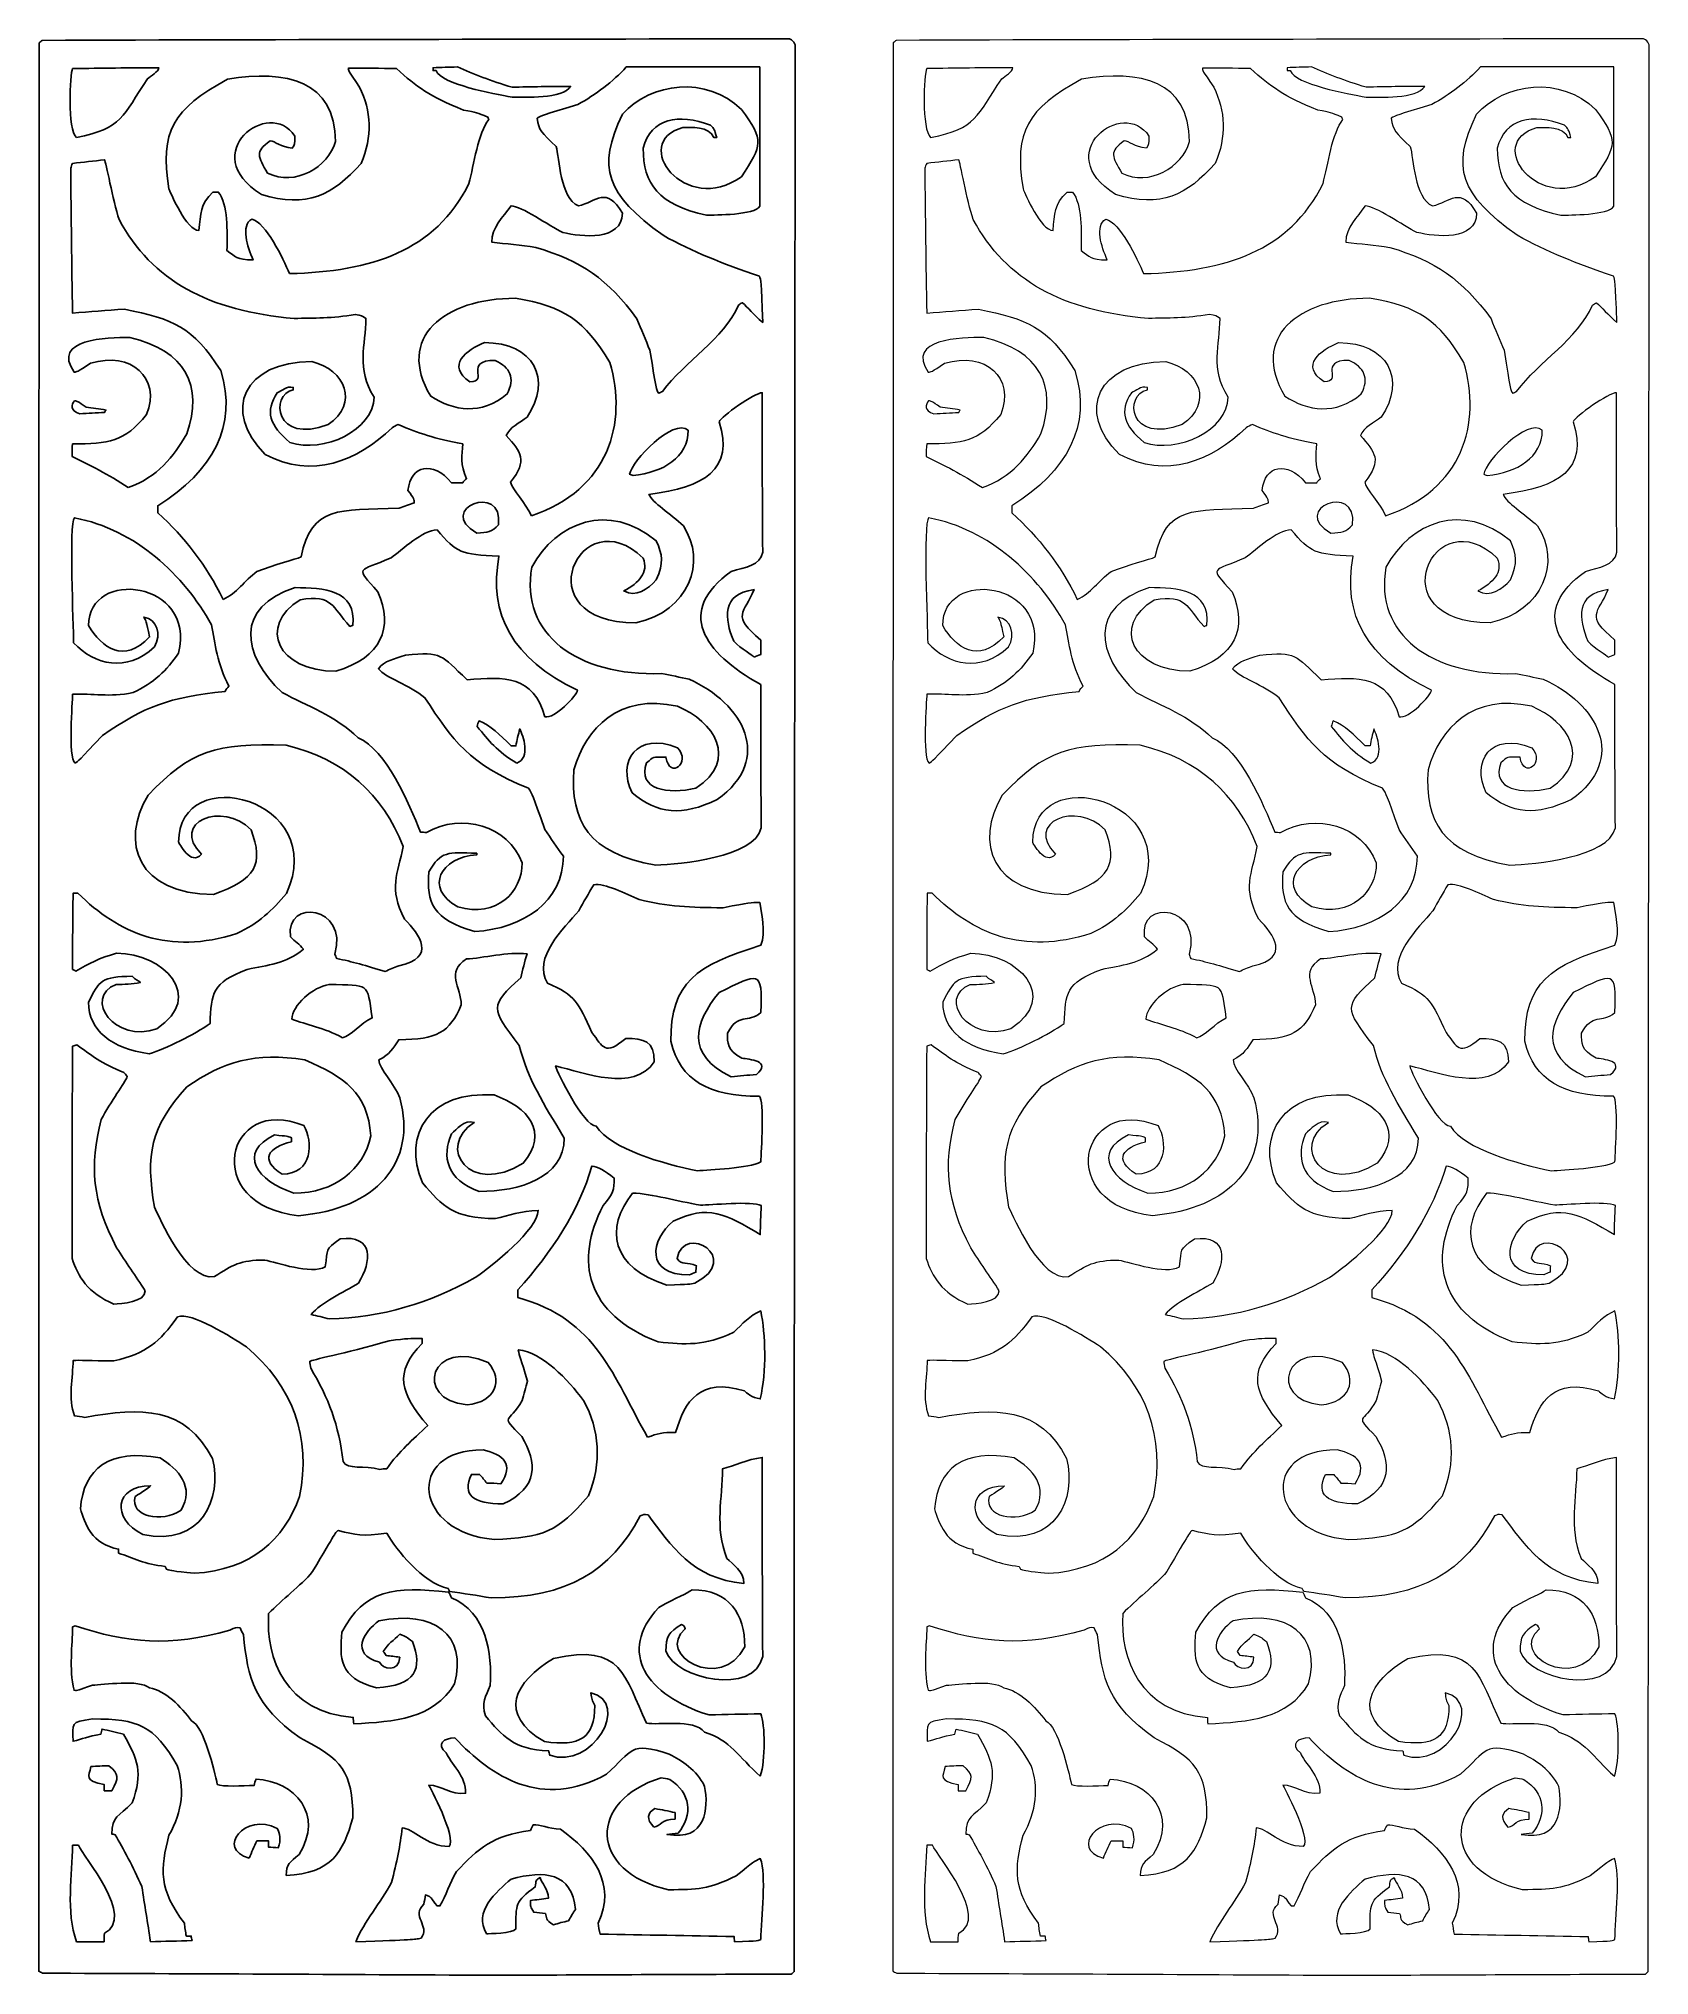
# Model space of a CAD drawing. Header units: centimetres. Extents: x -9.2 to 10, y -12.2 to 10.9.
import ezdxf

# ---------------------------------------------------------------- set-up
doc = ezdxf.new("R2010")
doc.units = ezdxf.units.CM
doc.header["$MEASUREMENT"] = 0
doc.layers.add('layer 1', color=7, linetype='Continuous')

msp = doc.modelspace()

# ---------------------------------------------------------------- linework, layer by layer
at = {"layer": 'layer 1', "color": 250}
for points, knots in [([(-3.81079, -12.22036), (-5.59778, -12.21071), (-7.38478, -12.20106), (-9.17178, -12.19624), (-9.17178, -12.19624), (-9.18913, -12.18659), (-9.20648, -12.17695), (-9.21804, -12.17212), (-9.21804, -12.17212), (-9.21804, -4.48866), (-9.21804, 3.1948), (-9.21226, 10.87344), (-9.21226, 10.87344), (-9.20069, 10.88309), (-9.18913, 10.89274), (-9.17756, 10.90238), (-9.17756, 10.90238), (-6.20502, 10.91203), (-3.22669, 10.91685), (-0.24836, 10.92168), (-0.24836, 10.92168), (-0.20788, 10.90238), (-0.20788, 10.90238), (-0.17896, 10.84933), (-0.17896, 10.84933), (-0.18474, 3.17551), (-0.19053, -4.49831), (-0.19053, -12.17695), (-0.19053, -12.17695), (-0.20209, -12.18659), (-0.21366, -12.19624), (-0.22523, -12.20589), (-0.22523, -12.20589), (-1.42234, -12.21071), (-2.61945, -12.21553), (-3.81079, -12.22036)], [0, 0, 0, 0, 0.1, 0.1, 0.1, 0.1, 0.2, 0.2, 0.2, 0.2, 0.3, 0.3, 0.3, 0.3, 0.4, 0.4, 0.4, 0.4, 0.5, 0.5, 0.5, 0.5, 0.6, 0.6, 0.6, 0.6, 0.7, 0.7, 0.7, 0.7, 0.8, 0.8, 0.8, 0.8, 1, 1, 1, 1]), ([(-8.76696, 9.73998), (-8.87684, 9.83162), (-8.84792, 10.50688), (-8.81322, 10.56475), (-8.81322, 10.56475), (-8.47202, 10.56958), (-8.13081, 10.5744), (-7.78382, 10.5744), (-7.78382, 10.5744), (-7.78382, 10.53099), (-7.88213, 10.47311), (-7.91683, 10.44417), (-7.91683, 10.44417), (-8.21756, 9.99561), (-8.21756, 9.85091), (-8.76696, 9.73998)], [0, 0, 0, 0, 0.2, 0.2, 0.2, 0.2, 0.4, 0.4, 0.4, 0.4, 0.6, 0.6, 0.6, 0.6, 1, 1, 1, 1]), ([(-6.22237, 8.11453), (-6.29755, 8.293), (-6.50574, 8.73191), (-6.67345, 8.76568), (-6.67345, 8.76568), (-6.80646, 8.68368), (-6.7255, 8.43769), (-6.6561, 8.27853), (-6.6561, 8.27853), (-6.85851, 8.27853), (-6.8643, 8.31711), (-6.96839, 8.38946), (-6.96839, 8.38946), (-6.96839, 8.61615), (-6.95104, 8.94414), (-7.07249, 9.08883), (-7.07249, 9.08883), (-7.09562, 9.08883), (-7.11876, 9.08883), (-7.13611, 9.08883), (-7.13611, 9.08883), (-7.29225, 8.94414), (-7.28068, 8.8332), (-7.30382, 8.63062), (-7.30382, 8.63062), (-7.4484, 8.63062), (-7.63924, 9.06472), (-7.66237, 9.12742), (-7.66237, 9.12742), (-7.77225, 9.81715), (-7.61611, 10.0776), (-6.96261, 10.43935), (-6.96261, 10.43935), (-6.26285, 10.55511), (-5.67296, 10.42006), (-5.67296, 9.69174), (-5.67296, 9.69174), (-5.75393, 9.38788), (-6.15875, 9.15154), (-6.48261, 9.31553), (-6.48261, 9.31553), (-6.59827, 9.51328), (-6.63875, 9.57116), (-6.45369, 9.70139), (-6.45369, 9.70139), (-6.39008, 9.69657), (-6.33225, 9.62904), (-6.18767, 9.61457), (-6.18767, 9.61457), (-6.15875, 9.65798), (-6.15875, 9.65798), (-6.15875, 9.75927), (-6.15875, 9.75927), (-6.45948, 10.22713), (-7.3443, 9.55187), (-6.55779, 9.0599), (-6.55779, 9.0599), (-6.00839, 8.8959), (-5.70766, 9.05025), (-5.36646, 9.43129), (-5.36646, 9.43129), (-5.22766, 9.75445), (-5.24501, 10.05831), (-5.38381, 10.34288), (-5.38381, 10.34288), (-5.5226, 10.54546), (-5.5226, 10.54546), (-5.51682, 10.56958), (-5.51682, 10.56958), (-5.32598, 10.56958), (-5.13513, 10.56958), (-4.94429, 10.56475), (-4.94429, 10.56475), (-4.70139, 10.34771), (-4.54525, 10.23195), (-4.14043, 10.06796), (-4.14043, 10.06796), (-3.98428, 10.03902), (-3.98428, 10.03902), (-3.85127, 9.98596), (-3.85127, 9.98596), (-3.85127, 9.97632), (-3.84549, 9.96667), (-3.8397, 9.95702), (-3.8397, 9.95702), (-3.96693, 9.79785), (-4.01898, 9.41682), (-4.07681, 9.19012), (-4.07681, 9.19012), (-4.48163, 8.37981), (-5.24501, 8.13865), (-6.22237, 8.11453)], [0, 0, 0, 0, 0.04166667, 0.04166667, 0.04166667, 0.04166667, 0.08333333, 0.08333333, 0.08333333, 0.08333333, 0.125, 0.125, 0.125, 0.125, 0.16666667, 0.16666667, 0.16666667, 0.16666667, 0.20833333, 0.20833333, 0.20833333, 0.20833333, 0.25, 0.25, 0.25, 0.25, 0.29166667, 0.29166667, 0.29166667, 0.29166667, 0.33333333, 0.33333333, 0.33333333, 0.33333333, 0.375, 0.375, 0.375, 0.375, 0.41666667, 0.41666667, 0.41666667, 0.41666667, 0.45833333, 0.45833333, 0.45833333, 0.45833333, 0.5, 0.5, 0.5, 0.5, 0.54166667, 0.54166667, 0.54166667, 0.54166667, 0.58333333, 0.58333333, 0.58333333, 0.58333333, 0.625, 0.625, 0.625, 0.625, 0.66666667, 0.66666667, 0.66666667, 0.66666667, 0.70833333, 0.70833333, 0.70833333, 0.70833333, 0.75, 0.75, 0.75, 0.75, 0.79166667, 0.79166667, 0.79166667, 0.79166667, 0.83333333, 0.83333333, 0.83333333, 0.83333333, 0.875, 0.875, 0.875, 0.875, 0.91666667, 0.91666667, 0.91666667, 0.91666667, 1, 1, 1, 1]), ([(-3.56211, 10.2223), (-3.78765, 10.26571), (-4.40645, 10.37665), (-4.47007, 10.54064), (-4.47007, 10.54064), (-4.48163, 10.54064), (-4.4932, 10.54064), (-4.50477, 10.54064), (-4.50477, 10.54064), (-4.50477, 10.55511), (-4.50477, 10.56475), (-4.50477, 10.5744), (-4.50477, 10.5744), (-4.41224, 10.57922), (-4.31392, 10.58405), (-4.21561, 10.58405), (-4.21561, 10.58405), (-4.02476, 10.50205), (-3.81657, 10.41523), (-3.56211, 10.34288), (-3.56211, 10.34288), (-3.33078, 10.34771), (-3.09946, 10.35253), (-2.86235, 10.35253), (-2.86235, 10.35253), (-2.95488, 10.19819), (-3.41175, 10.22713), (-3.56211, 10.2223)], [0, 0, 0, 0, 0.125, 0.125, 0.125, 0.125, 0.25, 0.25, 0.25, 0.25, 0.375, 0.375, 0.375, 0.375, 0.5, 0.5, 0.5, 0.5, 0.625, 0.625, 0.625, 0.625, 0.75, 0.75, 0.75, 0.75, 1, 1, 1, 1]), ([(-1.80981, 6.68202), (-1.83873, 6.73026), (-1.83873, 6.73026), (-1.91391, 7.19811), (-1.91391, 7.19811), (-1.96596, 7.32352), (-2.01801, 7.44892), (-2.07005, 7.57433), (-2.07005, 7.57433), (-2.41126, 8.04701), (-2.7409, 8.26888), (-3.27874, 8.42805), (-3.27874, 8.42805), (-3.45801, 8.45216), (-3.63151, 8.47146), (-3.805, 8.49075), (-3.805, 8.49075), (-3.805, 8.67403), (-3.67199, 8.78015), (-3.57368, 8.92484), (-3.57368, 8.92484), (-3.45223, 8.92484), (-3.12259, 8.6885), (-2.95488, 8.60651), (-2.95488, 8.60651), (-2.73512, 8.55345), (-2.24355, 8.5004), (-2.24355, 8.83802), (-2.24355, 8.83802), (-2.43439, 9.17083), (-2.55584, 8.96825), (-2.76982, 8.92484), (-2.76982, 8.92484), (-2.98958, 9.01649), (-2.99536, 9.49881), (-3.03584, 9.63386), (-3.03584, 9.63386), (-3.20934, 9.80268), (-3.24404, 9.82197), (-3.26139, 9.97149), (-3.26139, 9.97149), (-3.20934, 10.00526), (-3.20934, 10.00526), (-2.7756, 10.13548), (-2.7756, 10.13548), (-2.56741, 10.25124), (-2.35343, 10.41041), (-2.19728, 10.58405), (-2.19728, 10.58405), (-1.66523, 10.58405), (-1.13318, 10.58405), (-0.60113, 10.58405), (-0.60113, 10.58405), (-0.60113, 10.02937), (-0.60113, 9.4747), (-0.60113, 8.92002), (-0.60113, 8.92002), (-0.66475, 8.81391), (-1.13318, 8.81391), (-1.23728, 8.81391), (-1.23728, 8.81391), (-1.81559, 8.93931), (-1.99487, 9.1853), (-1.99487, 9.61457), (-1.99487, 9.61457), (-1.90234, 9.97149), (-1.5727, 10.0342), (-1.19101, 9.8895), (-1.19101, 9.8895), (-1.14475, 9.84126), (-1.14475, 9.84126), (-1.11583, 9.73998), (-1.11583, 9.73998), (-1.1274, 9.73998), (-1.13896, 9.73998), (-1.15053, 9.73998), (-1.15053, 9.73998), (-1.20258, 9.87985), (-1.42812, 9.86056), (-1.52065, 9.86056), (-1.52065, 9.86056), (-2.16258, 9.6821), (-1.49174, 8.79462), (-0.82089, 9.27212), (-0.82089, 9.27212), (-0.56643, 9.65798), (-0.54908, 9.70139), (-0.82089, 10.0776), (-0.82089, 10.0776), (-1.23728, 10.48276), (-1.90234, 10.40076), (-2.24355, 10.01973), (-2.24355, 10.01973), (-2.55006, 9.37341), (-2.44018, 9.06954), (-1.75776, 8.57275), (-1.75776, 8.57275), (-1.40499, 8.37499), (-1.04643, 8.23512), (-0.60691, 8.0856), (-0.60691, 8.0856), (-0.58378, 8.03736), (-0.58378, 8.03736), (-0.56643, 7.53092), (-0.56643, 7.53092), (-0.68209, 7.62738), (-0.73993, 7.70938), (-0.80932, 7.76726), (-0.80932, 7.76726), (-0.82667, 7.75761), (-0.84402, 7.74797), (-0.85559, 7.73832), (-0.85559, 7.73832), (-1.03487, 7.32834), (-1.49752, 7.06789), (-1.76355, 6.70614), (-1.76355, 6.70614), (-1.7809, 6.70132), (-1.79825, 6.69167), (-1.80981, 6.68202)], [0, 0, 0, 0, 0.03225806, 0.03225806, 0.03225806, 0.03225806, 0.06451613, 0.06451613, 0.06451613, 0.06451613, 0.09677419, 0.09677419, 0.09677419, 0.09677419, 0.12903226, 0.12903226, 0.12903226, 0.12903226, 0.16129032, 0.16129032, 0.16129032, 0.16129032, 0.19354839, 0.19354839, 0.19354839, 0.19354839, 0.22580645, 0.22580645, 0.22580645, 0.22580645, 0.25806452, 0.25806452, 0.25806452, 0.25806452, 0.29032258, 0.29032258, 0.29032258, 0.29032258, 0.32258065, 0.32258065, 0.32258065, 0.32258065, 0.35483871, 0.35483871, 0.35483871, 0.35483871, 0.38709677, 0.38709677, 0.38709677, 0.38709677, 0.41935484, 0.41935484, 0.41935484, 0.41935484, 0.4516129, 0.4516129, 0.4516129, 0.4516129, 0.48387097, 0.48387097, 0.48387097, 0.48387097, 0.51612903, 0.51612903, 0.51612903, 0.51612903, 0.5483871, 0.5483871, 0.5483871, 0.5483871, 0.58064516, 0.58064516, 0.58064516, 0.58064516, 0.61290323, 0.61290323, 0.61290323, 0.61290323, 0.64516129, 0.64516129, 0.64516129, 0.64516129, 0.67741935, 0.67741935, 0.67741935, 0.67741935, 0.70967742, 0.70967742, 0.70967742, 0.70967742, 0.74193548, 0.74193548, 0.74193548, 0.74193548, 0.77419355, 0.77419355, 0.77419355, 0.77419355, 0.80645161, 0.80645161, 0.80645161, 0.80645161, 0.83870968, 0.83870968, 0.83870968, 0.83870968, 0.87096774, 0.87096774, 0.87096774, 0.87096774, 0.90322581, 0.90322581, 0.90322581, 0.90322581, 0.93548387, 0.93548387, 0.93548387, 0.93548387, 1, 1, 1, 1]), ([(-7.01466, 4.22216), (-7.21707, 4.63696), (-7.47153, 4.96012), (-7.79539, 5.25434), (-7.79539, 5.25434), (-7.79539, 5.28328), (-7.79539, 5.31222), (-7.79539, 5.34116), (-7.79539, 5.34116), (-7.13611, 5.75596), (-6.83538, 6.29616), (-7.04357, 6.95695), (-7.04357, 6.95695), (-7.37321, 7.48269), (-7.61032, 7.56951), (-8.19442, 7.69009), (-8.19442, 7.69009), (-8.40262, 7.67562), (-8.61081, 7.66115), (-8.81322, 7.64185), (-8.81322, 7.64185), (-8.82479, 8.22065), (-8.83057, 8.79944), (-8.83636, 9.37341), (-8.83636, 9.37341), (-8.83057, 9.3927), (-8.82479, 9.41199), (-8.81322, 9.43129), (-8.81322, 9.43129), (-8.68599, 9.44576), (-8.55876, 9.46023), (-8.43153, 9.4747), (-8.43153, 9.4747), (-8.41418, 9.4554), (-8.33322, 8.98755), (-8.25804, 8.76085), (-8.25804, 8.76085), (-7.86478, 8.03254), (-7.18815, 7.66597), (-6.16453, 7.57915), (-6.16453, 7.57915), (-5.93321, 7.58398), (-5.70766, 7.57915), (-5.43586, 7.62738), (-5.43586, 7.62738), (-5.35489, 7.61292), (-5.35489, 7.61292), (-5.30863, 7.57915), (-5.30863, 7.57915), (-5.30863, 7.26082), (-5.43007, 6.98107), (-5.21031, 6.63862), (-5.21031, 6.63862), (-5.21031, 6.24793), (-5.81754, 5.95853), (-6.21658, 6.09841), (-6.21658, 6.09841), (-6.45948, 6.30099), (-6.51731, 6.46498), (-6.36694, 6.69167), (-6.36694, 6.69167), (-6.30911, 6.71579), (-6.25706, 6.77367), (-6.1761, 6.75437), (-6.1761, 6.75437), (-6.1761, 6.74473), (-6.1761, 6.73508), (-6.1761, 6.72543), (-6.1761, 6.72543), (-6.45948, 6.66755), (-6.39586, 6.06947), (-5.75971, 6.31063), (-5.75971, 6.31063), (-5.38959, 6.56627), (-5.55152, 6.9666), (-5.95634, 7.06306), (-5.95634, 7.06306), (-6.76598, 7.06306), (-7.03779, 6.47462), (-6.51152, 5.95371), (-6.51152, 5.95371), (-5.95634, 5.65467), (-5.40694, 5.87172), (-4.99633, 6.27205), (-4.99633, 6.27205), (-4.9732, 6.28652), (-4.95007, 6.30099), (-4.92115, 6.31063), (-4.92115, 6.31063), (-4.67826, 6.20452), (-4.4932, 6.14664), (-4.15199, 6.07912), (-4.15199, 6.07912), (-4.15778, 5.93924), (-4.18669, 5.83795), (-4.10573, 5.66432), (-4.10573, 5.66432), (-4.12308, 5.64985), (-4.14043, 5.63538), (-4.15199, 5.61608), (-4.15199, 5.61608), (-4.19826, 5.61608), (-4.24452, 5.61608), (-4.28501, 5.61608), (-4.28501, 5.61608), (-4.51055, 5.88136), (-4.77079, 5.82831), (-4.80549, 5.52444), (-4.80549, 5.52444), (-4.73031, 5.41833), (-4.73031, 5.41833), (-4.73031, 5.37492), (-4.73031, 5.37492), (-4.79392, 5.35563), (-4.85176, 5.33633), (-4.90959, 5.31222), (-4.90959, 5.31222), (-5.64405, 5.28328), (-5.95056, 5.34598), (-6.08357, 4.7286), (-6.08357, 4.7286), (-6.14718, 4.69966), (-6.40743, 4.63696), (-6.60984, 4.55496), (-6.60984, 4.55496), (-6.7602, 4.44885), (-6.85273, 4.28968), (-7.01466, 4.22216)], [0, 0, 0, 0, 0.03030303, 0.03030303, 0.03030303, 0.03030303, 0.06060606, 0.06060606, 0.06060606, 0.06060606, 0.09090909, 0.09090909, 0.09090909, 0.09090909, 0.12121212, 0.12121212, 0.12121212, 0.12121212, 0.15151515, 0.15151515, 0.15151515, 0.15151515, 0.18181818, 0.18181818, 0.18181818, 0.18181818, 0.21212121, 0.21212121, 0.21212121, 0.21212121, 0.24242424, 0.24242424, 0.24242424, 0.24242424, 0.27272727, 0.27272727, 0.27272727, 0.27272727, 0.3030303, 0.3030303, 0.3030303, 0.3030303, 0.33333333, 0.33333333, 0.33333333, 0.33333333, 0.36363636, 0.36363636, 0.36363636, 0.36363636, 0.39393939, 0.39393939, 0.39393939, 0.39393939, 0.42424242, 0.42424242, 0.42424242, 0.42424242, 0.45454545, 0.45454545, 0.45454545, 0.45454545, 0.48484848, 0.48484848, 0.48484848, 0.48484848, 0.51515152, 0.51515152, 0.51515152, 0.51515152, 0.54545455, 0.54545455, 0.54545455, 0.54545455, 0.57575758, 0.57575758, 0.57575758, 0.57575758, 0.60606061, 0.60606061, 0.60606061, 0.60606061, 0.63636364, 0.63636364, 0.63636364, 0.63636364, 0.66666667, 0.66666667, 0.66666667, 0.66666667, 0.6969697, 0.6969697, 0.6969697, 0.6969697, 0.72727273, 0.72727273, 0.72727273, 0.72727273, 0.75757576, 0.75757576, 0.75757576, 0.75757576, 0.78787879, 0.78787879, 0.78787879, 0.78787879, 0.81818182, 0.81818182, 0.81818182, 0.81818182, 0.84848485, 0.84848485, 0.84848485, 0.84848485, 0.87878788, 0.87878788, 0.87878788, 0.87878788, 0.90909091, 0.90909091, 0.90909091, 0.90909091, 0.93939394, 0.93939394, 0.93939394, 0.93939394, 1, 1, 1, 1]), ([(-3.33078, 5.22057), (-3.40018, 5.37974), (-3.55633, 5.52926), (-3.57946, 5.62091), (-3.57946, 5.62091), (-3.37127, 5.89101), (-3.45223, 5.973), (-3.63151, 6.1804), (-3.63151, 6.1804), (-3.59681, 6.27205), (-3.4638, 6.33957), (-3.38283, 6.39745), (-3.38283, 6.39745), (-3.07632, 6.85566), (-3.30765, 7.28976), (-3.89175, 7.28976), (-3.89175, 7.28976), (-4.11151, 7.20294), (-4.3544, 7.01483), (-4.06525, 6.8219), (-4.06525, 6.8219), (-3.82814, 6.8219), (-4.15199, 7.07753), (-3.76452, 7.07753), (-3.76452, 7.07753), (-3.58524, 6.99554), (-3.52163, 6.86531), (-3.61994, 6.6772), (-3.61994, 6.6772), (-3.93223, 6.41675), (-4.25609, 6.47462), (-4.53368, 6.64826), (-4.53368, 6.64826), (-4.95585, 7.35246), (-4.37175, 7.82032), (-3.52163, 7.82032), (-3.52163, 7.82032), (-2.93753, 7.72385), (-2.69464, 7.55504), (-2.39391, 7.05342), (-2.39391, 7.05342), (-2.17993, 6.32993), (-2.40548, 5.52926), (-3.33078, 5.22057)], [0, 0, 0, 0, 0.08333333, 0.08333333, 0.08333333, 0.08333333, 0.16666667, 0.16666667, 0.16666667, 0.16666667, 0.25, 0.25, 0.25, 0.25, 0.33333333, 0.33333333, 0.33333333, 0.33333333, 0.41666667, 0.41666667, 0.41666667, 0.41666667, 0.5, 0.5, 0.5, 0.5, 0.58333333, 0.58333333, 0.58333333, 0.58333333, 0.66666667, 0.66666667, 0.66666667, 0.66666667, 0.75, 0.75, 0.75, 0.75, 0.83333333, 0.83333333, 0.83333333, 0.83333333, 1, 1, 1, 1]), ([(-8.14816, 5.5582), (-8.39105, 5.71737), (-8.61081, 5.82831), (-8.81901, 5.9296), (-8.81901, 5.9296), (-8.81901, 5.98265), (-8.81901, 6.03088), (-8.81322, 6.07912), (-8.81322, 6.07912), (-8.38527, 6.07912), (-8.19442, 6.10323), (-7.9284, 6.43121), (-7.9284, 6.43121), (-7.7549, 6.87013), (-8.11346, 7.19329), (-8.59925, 7.04377), (-8.59925, 7.04377), (-8.76117, 6.93766), (-8.76117, 6.93766), (-8.79587, 6.93766), (-8.79587, 6.93766), (-9.06768, 7.33799), (-8.40262, 7.35246), (-8.13081, 7.35246), (-8.13081, 7.35246), (-7.46575, 7.19329), (-7.24599, 6.77849), (-7.4484, 6.1997), (-7.4484, 6.1997), (-7.61032, 5.92477), (-7.79539, 5.68361), (-8.14816, 5.5582)], [0, 0, 0, 0, 0.11111111, 0.11111111, 0.11111111, 0.11111111, 0.22222222, 0.22222222, 0.22222222, 0.22222222, 0.33333333, 0.33333333, 0.33333333, 0.33333333, 0.44444444, 0.44444444, 0.44444444, 0.44444444, 0.55555556, 0.55555556, 0.55555556, 0.55555556, 0.66666667, 0.66666667, 0.66666667, 0.66666667, 0.77777778, 0.77777778, 0.77777778, 0.77777778, 1, 1, 1, 1]), ([(-8.72648, 6.44086), (-8.8537, 6.47462), (-8.82479, 6.5518), (-8.79009, 6.59521), (-8.79009, 6.59521), (-8.75539, 6.59038), (-8.75539, 6.59038), (-8.65129, 6.51803), (-8.65129, 6.51803), (-8.57611, 6.50839), (-8.49515, 6.49874), (-8.41418, 6.48427), (-8.41418, 6.48427), (-8.41997, 6.47462), (-8.42575, 6.46498), (-8.43153, 6.45533), (-8.43153, 6.45533), (-8.52985, 6.45051), (-8.62816, 6.44568), (-8.72648, 6.44086)], [0, 0, 0, 0, 0.16666667, 0.16666667, 0.16666667, 0.16666667, 0.33333333, 0.33333333, 0.33333333, 0.33333333, 0.5, 0.5, 0.5, 0.5, 0.66666667, 0.66666667, 0.66666667, 0.66666667, 1, 1, 1, 1]), ([(-1.84451, 1.04363), (-2.64837, 1.18832), (-2.86813, 1.56936), (-2.82187, 2.18674), (-2.82187, 2.18674), (-2.68307, 2.68354), (-2.28403, 3.10316), (-1.58427, 2.94399), (-1.58427, 2.94399), (-1.15053, 2.76553), (-0.84981, 2.30732), (-1.36451, 1.96487), (-1.36451, 1.96487), (-1.69993, 1.8877), (-2.07005, 1.94558), (-1.95439, 2.26874), (-1.95439, 2.26874), (-1.86186, 2.34591), (-1.89656, 2.33626), (-1.72306, 2.33626), (-1.72306, 2.33626), (-1.6768, 2.06134), (-1.41656, 2.27356), (-1.58427, 2.4472), (-1.58427, 2.4472), (-2.07005, 2.64977), (-2.31295, 2.28321), (-2.12789, 1.91181), (-2.12789, 1.91181), (-1.82138, 1.65618), (-1.53222, 1.62724), (-1.11005, 1.82982), (-1.11005, 1.82982), (-0.42764, 2.31697), (-0.80354, 2.98258), (-1.44547, 3.26715), (-1.44547, 3.26715), (-1.55535, 3.29127), (-1.66523, 3.31538), (-1.77511, 3.33468), (-1.77511, 3.33468), (-2.78138, 3.30091), (-3.46958, 3.80253), (-3.325, 4.60802), (-3.325, 4.60802), (-3.03584, 5.1434), (-2.40548, 5.39421), (-1.83873, 4.92153), (-1.83873, 4.92153), (-1.76355, 4.74789), (-1.7462, 4.67072), (-1.83873, 4.45368), (-1.83873, 4.45368), (-1.93704, 4.34274), (-2.08162, 4.24145), (-2.2262, 4.32345), (-2.2262, 4.32345), (-2.04692, 4.41991), (-1.92548, 4.54049), (-1.99487, 4.71413), (-1.99487, 4.71413), (-2.74668, 5.44727), (-3.44066, 3.94241), (-2.08162, 3.94241), (-2.08162, 3.94241), (-1.44547, 4.07746), (-1.2315, 4.67072), (-1.51487, 5.09999), (-1.51487, 5.09999), (-1.66523, 5.24469), (-1.89078, 5.37974), (-1.92548, 5.47621), (-1.92548, 5.47621), (-1.26041, 5.5582), (-0.90764, 5.77525), (-1.08692, 6.3444), (-1.08692, 6.3444), (-1.06957, 6.4071), (-0.65896, 6.69167), (-0.57221, 6.69167), (-0.57221, 6.69167), (-0.57221, 6.05982), (-0.57221, 5.42315), (-0.56643, 4.78648), (-0.56643, 4.78648), (-0.59535, 4.62249), (-0.77463, 4.60802), (-0.94234, 4.55496), (-0.94234, 4.55496), (-1.6074, 4.08228), (-1.28354, 3.59031), (-0.58956, 3.20445), (-0.58956, 3.20445), (-0.58956, 2.6353), (-0.58956, 2.06616), (-0.58378, 1.49219), (-0.58378, 1.49219), (-0.67053, 1.13044), (-1.54957, 1.06292), (-1.84451, 1.04363)], [0, 0, 0, 0, 0.03846154, 0.03846154, 0.03846154, 0.03846154, 0.07692308, 0.07692308, 0.07692308, 0.07692308, 0.11538462, 0.11538462, 0.11538462, 0.11538462, 0.15384615, 0.15384615, 0.15384615, 0.15384615, 0.19230769, 0.19230769, 0.19230769, 0.19230769, 0.23076923, 0.23076923, 0.23076923, 0.23076923, 0.26923077, 0.26923077, 0.26923077, 0.26923077, 0.30769231, 0.30769231, 0.30769231, 0.30769231, 0.34615385, 0.34615385, 0.34615385, 0.34615385, 0.38461538, 0.38461538, 0.38461538, 0.38461538, 0.42307692, 0.42307692, 0.42307692, 0.42307692, 0.46153846, 0.46153846, 0.46153846, 0.46153846, 0.5, 0.5, 0.5, 0.5, 0.53846154, 0.53846154, 0.53846154, 0.53846154, 0.57692308, 0.57692308, 0.57692308, 0.57692308, 0.61538462, 0.61538462, 0.61538462, 0.61538462, 0.65384615, 0.65384615, 0.65384615, 0.65384615, 0.69230769, 0.69230769, 0.69230769, 0.69230769, 0.73076923, 0.73076923, 0.73076923, 0.73076923, 0.76923077, 0.76923077, 0.76923077, 0.76923077, 0.80769231, 0.80769231, 0.80769231, 0.80769231, 0.84615385, 0.84615385, 0.84615385, 0.84615385, 0.88461538, 0.88461538, 0.88461538, 0.88461538, 0.92307692, 0.92307692, 0.92307692, 0.92307692, 1, 1, 1, 1]), ([(-2.11632, 5.7029), (-2.13367, 5.70772), (-2.14524, 5.71255), (-2.1568, 5.71737), (-2.1568, 5.71737), (-2.13367, 5.87654), (-1.63632, 6.39263), (-1.45704, 6.24311), (-1.45704, 6.24311), (-1.45704, 5.91995), (-1.75776, 5.73666), (-2.11632, 5.7029)], [0, 0, 0, 0, 0.25, 0.25, 0.25, 0.25, 0.5, 0.5, 0.5, 0.5, 1, 1, 1, 1]), ([(-3.98428, 5.01317), (-4.48742, 5.29775), (-3.66042, 5.63055), (-3.72404, 5.11446), (-3.72404, 5.11446), (-3.805, 5.02282), (-3.85127, 5.02282), (-3.98428, 5.01317)], [0, 0, 0, 0, 0.33333333, 0.33333333, 0.33333333, 0.33333333, 1, 1, 1, 1]), ([(-8.78431, 2.26391), (-8.87105, 2.33626), (-8.81322, 3.00187), (-8.81322, 3.08869), (-8.81322, 3.08869), (-8.57033, 3.09834), (-8.37949, 3.0501), (-8.09033, 3.10798), (-8.09033, 3.10798), (-7.84743, 3.21892), (-7.68551, 3.37326), (-7.54671, 3.58066), (-7.54671, 3.58066), (-7.33852, 4.44885), (-8.62238, 4.59837), (-8.62238, 3.90865), (-8.62238, 3.90865), (-8.46623, 3.64337), (-8.20021, 3.44561), (-7.8937, 3.77359), (-7.8937, 3.77359), (-7.93418, 3.96653), (-7.93418, 3.96653), (-7.9631, 4.00993), (-7.9631, 4.00993), (-7.80117, 3.98582), (-7.74912, 3.80253), (-7.83587, 3.65301), (-7.83587, 3.65301), (-8.17129, 3.34432), (-8.5472, 3.43597), (-8.80166, 3.70125), (-8.80166, 3.70125), (-8.80166, 3.90382), (-8.85949, 5.13858), (-8.79009, 5.19646), (-8.79009, 5.19646), (-8.05563, 5.05658), (-7.48888, 4.51638), (-7.15345, 3.91829), (-7.15345, 3.91829), (-7.11297, 3.6916), (-7.08406, 3.45044), (-6.94526, 3.18516), (-6.94526, 3.18516), (-6.96261, 3.16586), (-6.97996, 3.14657), (-6.99153, 3.12245), (-6.99153, 3.12245), (-7.66816, 3.0501), (-7.95153, 2.94399), (-8.45467, 2.59672), (-8.45467, 2.59672), (-8.74382, 2.28803), (-8.74382, 2.28803), (-8.78431, 2.26391)], [0, 0, 0, 0, 0.06666667, 0.06666667, 0.06666667, 0.06666667, 0.13333333, 0.13333333, 0.13333333, 0.13333333, 0.2, 0.2, 0.2, 0.2, 0.26666667, 0.26666667, 0.26666667, 0.26666667, 0.33333333, 0.33333333, 0.33333333, 0.33333333, 0.4, 0.4, 0.4, 0.4, 0.46666667, 0.46666667, 0.46666667, 0.46666667, 0.53333333, 0.53333333, 0.53333333, 0.53333333, 0.6, 0.6, 0.6, 0.6, 0.66666667, 0.66666667, 0.66666667, 0.66666667, 0.73333333, 0.73333333, 0.73333333, 0.73333333, 0.8, 0.8, 0.8, 0.8, 0.86666667, 0.86666667, 0.86666667, 0.86666667, 1, 1, 1, 1]), ([(-4.00741, 0.25261), (-4.51055, 0.39248), (-4.58573, 0.59989), (-4.55681, 0.96645), (-4.55681, 0.96645), (-4.41224, 1.21244), (-4.33127, 1.20279), (-3.98428, 1.18832), (-3.98428, 1.18832), (-3.98428, 1.1835), (-3.98428, 1.17868), (-3.98428, 1.16903), (-3.98428, 1.16903), (-4.41224, 1.14009), (-4.62043, 0.77352), (-4.20982, 0.54683), (-4.20982, 0.54683), (-3.74139, 0.4166), (-3.44066, 0.72529), (-3.44066, 1.07257), (-3.44066, 1.07257), (-3.61416, 1.51631), (-4.15778, 1.6803), (-4.58573, 1.43431), (-4.58573, 1.43431), (-4.60886, 1.43913), (-4.632, 1.43913), (-4.65513, 1.43913), (-4.65513, 1.43913), (-4.79392, 1.78159), (-5.06573, 2.4279), (-5.40116, 2.56778), (-5.40116, 2.56778), (-5.67296, 2.82823), (-6.01417, 2.95364), (-6.30911, 3.10798), (-6.30911, 3.10798), (-6.7949, 3.56137), (-6.87586, 4.13534), (-6.15297, 4.36203), (-6.15297, 4.36203), (-5.81754, 4.36203), (-5.41851, 4.33792), (-5.46477, 3.90865), (-5.46477, 3.90865), (-5.47634, 3.90865), (-5.4879, 3.90382), (-5.49947, 3.899), (-5.49947, 3.899), (-5.71923, 4.13534), (-5.6961, 4.28004), (-6.09514, 4.21734), (-6.09514, 4.21734), (-6.60405, 3.899), (-6.36694, 3.36362), (-5.66718, 3.36362), (-5.66718, 3.36362), (-5.11778, 3.52761), (-4.97899, 3.87971), (-5.16405, 4.3138), (-5.16405, 4.3138), (-5.44742, 4.62249), (-5.40116, 4.54532), (-5.0079, 4.71896), (-5.0079, 4.71896), (-4.87489, 4.8106), (-4.632, 5.05176), (-4.4585, 5.05176), (-4.4585, 5.05176), (-4.22139, 4.77683), (-4.17513, 4.75754), (-3.71826, 4.73825), (-3.71826, 4.73825), (-3.84549, 4.03405), (-3.56211, 3.51796), (-2.78138, 3.13692), (-2.78138, 3.13692), (-2.78138, 3.07422), (-3.05898, 2.78965), (-3.16886, 2.81859), (-3.16886, 2.81859), (-3.30765, 3.31538), (-3.64886, 3.29609), (-4.09994, 3.26233), (-4.09994, 3.26233), (-4.41802, 3.55655), (-4.3891, 3.59996), (-4.83441, 3.55655), (-4.83441, 3.55655), (-4.97899, 3.50349), (-5.08308, 3.49385), (-5.15826, 3.39256), (-5.15826, 3.39256), (-5.07152, 3.28162), (-4.78814, 3.19963), (-4.60308, 3.04528), (-4.60308, 3.04528), (-4.26766, 2.53402), (-4.08259, 2.25427), (-3.36548, 1.96487), (-3.36548, 1.96487), (-3.31922, 1.89252), (-3.31922, 1.89252), (-3.16886, 1.4729), (-3.16886, 1.4729), (-3.09946, 1.36678), (-3.02428, 1.26067), (-2.94909, 1.15456), (-2.94909, 1.15456), (-2.94909, 0.61436), (-3.42331, 0.28637), (-4.00741, 0.25261)], [0, 0, 0, 0, 0.03448276, 0.03448276, 0.03448276, 0.03448276, 0.06896552, 0.06896552, 0.06896552, 0.06896552, 0.10344828, 0.10344828, 0.10344828, 0.10344828, 0.13793103, 0.13793103, 0.13793103, 0.13793103, 0.17241379, 0.17241379, 0.17241379, 0.17241379, 0.20689655, 0.20689655, 0.20689655, 0.20689655, 0.24137931, 0.24137931, 0.24137931, 0.24137931, 0.27586207, 0.27586207, 0.27586207, 0.27586207, 0.31034483, 0.31034483, 0.31034483, 0.31034483, 0.34482759, 0.34482759, 0.34482759, 0.34482759, 0.37931034, 0.37931034, 0.37931034, 0.37931034, 0.4137931, 0.4137931, 0.4137931, 0.4137931, 0.44827586, 0.44827586, 0.44827586, 0.44827586, 0.48275862, 0.48275862, 0.48275862, 0.48275862, 0.51724138, 0.51724138, 0.51724138, 0.51724138, 0.55172414, 0.55172414, 0.55172414, 0.55172414, 0.5862069, 0.5862069, 0.5862069, 0.5862069, 0.62068966, 0.62068966, 0.62068966, 0.62068966, 0.65517241, 0.65517241, 0.65517241, 0.65517241, 0.68965517, 0.68965517, 0.68965517, 0.68965517, 0.72413793, 0.72413793, 0.72413793, 0.72413793, 0.75862069, 0.75862069, 0.75862069, 0.75862069, 0.79310345, 0.79310345, 0.79310345, 0.79310345, 0.82758621, 0.82758621, 0.82758621, 0.82758621, 0.86206897, 0.86206897, 0.86206897, 0.86206897, 0.89655172, 0.89655172, 0.89655172, 0.89655172, 0.93103448, 0.93103448, 0.93103448, 0.93103448, 1, 1, 1, 1]), ([(-0.67053, 3.53243), (-0.68788, 3.55655), (-0.82089, 3.6289), (-0.91342, 3.72054), (-0.91342, 3.72054), (-1.0233, 3.99547), (-1.06378, 4.28486), (-0.67053, 4.33792), (-0.67053, 4.33792), (-0.78619, 4.04852), (-0.9539, 4.03887), (-0.58956, 3.73501), (-0.58956, 3.73501), (-0.58956, 3.67713), (-0.58956, 3.61925), (-0.58956, 3.56137), (-0.58956, 3.56137), (-0.61848, 3.55172), (-0.6474, 3.54208), (-0.67053, 3.53243)], [0, 0, 0, 0, 0.16666667, 0.16666667, 0.16666667, 0.16666667, 0.33333333, 0.33333333, 0.33333333, 0.33333333, 0.5, 0.5, 0.5, 0.5, 0.66666667, 0.66666667, 0.66666667, 0.66666667, 1, 1, 1, 1]), ([(-3.50428, 2.26391), (-3.74717, 2.40861), (-3.8397, 2.53402), (-3.9785, 2.70283), (-3.9785, 2.70283), (-3.97271, 2.72695), (-3.96693, 2.75106), (-3.95537, 2.77036), (-3.95537, 2.77036), (-3.81657, 2.71248), (-3.71247, 2.61119), (-3.57368, 2.47131), (-3.57368, 2.47131), (-3.55633, 2.47131), (-3.53898, 2.47131), (-3.51584, 2.47131), (-3.51584, 2.47131), (-3.50428, 2.53884), (-3.48693, 2.60636), (-3.46958, 2.67389), (-3.46958, 2.67389), (-3.4291, 2.59189), (-3.33657, 2.33144), (-3.50428, 2.26391)], [0, 0, 0, 0, 0.14285714, 0.14285714, 0.14285714, 0.14285714, 0.28571429, 0.28571429, 0.28571429, 0.28571429, 0.42857143, 0.42857143, 0.42857143, 0.42857143, 0.57142857, 0.57142857, 0.57142857, 0.57142857, 0.71428571, 0.71428571, 0.71428571, 0.71428571, 1, 1, 1, 1]), ([(-7.89948, -1.20884), (-8.35057, -1.14131), (-8.62238, -0.93391), (-8.62238, -0.59146), (-8.62238, -0.59146), (-8.49515, -0.33583), (-8.46623, -0.28277), (-8.10189, -0.28277), (-8.10189, -0.28277), (-8.06719, -0.32136), (-8.02671, -0.331), (-8.00358, -0.35512), (-8.00358, -0.35512), (-8.10189, -0.37924), (-8.19442, -0.37924), (-8.29274, -0.37924), (-8.29274, -0.37924), (-8.69178, -0.54323), (-8.31009, -1.08826), (-7.80695, -0.9098), (-7.80695, -0.9098), (-7.22285, -0.52394), (-7.72599, -0.00785), (-8.28695, -0.00785), (-8.28695, -0.00785), (-8.48937, -0.0609), (-8.62238, -0.13325), (-8.77274, -0.22007), (-8.77274, -0.22007), (-8.79009, -0.21042), (-8.80166, -0.2056), (-8.81322, -0.20078), (-8.81322, -0.20078), (-8.81322, 0.10309), (-8.81322, 0.40695), (-8.80744, 0.71082), (-8.80744, 0.71082), (-8.79009, 0.71082), (-8.77274, 0.71082), (-8.74961, 0.71082), (-8.74961, 0.71082), (-8.26382, 0.22849), (-7.66237, -0.03196), (-6.85273, 0.22849), (-6.85273, 0.22849), (-6.5867, 0.34908), (-6.43056, 0.50824), (-6.25706, 0.706), (-6.25706, 0.706), (-5.74236, 1.84429), (-7.54671, 2.29768), (-7.54671, 1.31855), (-7.54671, 1.31855), (-7.54671, 1.31855), (-7.39635, 1.02433), (-7.2749, 1.17868), (-7.2749, 1.17868), (-7.65081, 1.55489), (-7.02623, 1.82017), (-6.67924, 1.46807), (-6.67924, 1.46807), (-6.52887, 1.0581), (-6.6214, 0.86999), (-7.13032, 0.69635), (-7.13032, 0.69635), (-8.0325, 0.69635), (-8.25226, 1.31373), (-7.91105, 1.88287), (-7.91105, 1.88287), (-7.40213, 2.41826), (-7.10141, 2.50508), (-6.26285, 2.48096), (-6.26285, 2.48096), (-5.5573, 2.30732), (-5.112, 1.89734), (-4.86332, 1.27032), (-4.86332, 1.27032), (-4.92694, 0.93269), (-5.0426, 0.77352), (-4.84597, 0.40213), (-4.84597, 0.40213), (-4.66669, 0.21402), (-4.4585, -0.05608), (-4.91537, -0.15737), (-4.91537, -0.15737), (-4.9732, -0.17666), (-5.02525, -0.20078), (-5.0773, -0.22489), (-5.0773, -0.22489), (-5.30863, -0.15737), (-5.47634, -0.10431), (-5.65562, -0.07055), (-5.65562, -0.07055), (-5.66718, -0.05126), (-5.67296, -0.03196), (-5.67875, -0.01749), (-5.67875, -0.01749), (-5.51682, 0.55648), (-6.26863, 0.65776), (-6.2108, 0.18991), (-6.2108, 0.18991), (-6.15875, 0.13203), (-6.10092, 0.10309), (-6.05465, 0.04039), (-6.05465, 0.04039), (-6.26285, -0.13325), (-6.48261, -0.14772), (-6.7255, -0.20078), (-6.7255, -0.20078), (-7.15345, -0.35994), (-7.15345, -0.48535), (-7.1708, -0.84709), (-7.1708, -0.84709), (-7.35587, -0.97732), (-7.69707, -1.14614), (-7.89948, -1.20884)], [0, 0, 0, 0, 0.03333333, 0.03333333, 0.03333333, 0.03333333, 0.06666667, 0.06666667, 0.06666667, 0.06666667, 0.1, 0.1, 0.1, 0.1, 0.13333333, 0.13333333, 0.13333333, 0.13333333, 0.16666667, 0.16666667, 0.16666667, 0.16666667, 0.2, 0.2, 0.2, 0.2, 0.23333333, 0.23333333, 0.23333333, 0.23333333, 0.26666667, 0.26666667, 0.26666667, 0.26666667, 0.3, 0.3, 0.3, 0.3, 0.33333333, 0.33333333, 0.33333333, 0.33333333, 0.36666667, 0.36666667, 0.36666667, 0.36666667, 0.4, 0.4, 0.4, 0.4, 0.43333333, 0.43333333, 0.43333333, 0.43333333, 0.46666667, 0.46666667, 0.46666667, 0.46666667, 0.5, 0.5, 0.5, 0.5, 0.53333333, 0.53333333, 0.53333333, 0.53333333, 0.56666667, 0.56666667, 0.56666667, 0.56666667, 0.6, 0.6, 0.6, 0.6, 0.63333333, 0.63333333, 0.63333333, 0.63333333, 0.66666667, 0.66666667, 0.66666667, 0.66666667, 0.7, 0.7, 0.7, 0.7, 0.73333333, 0.73333333, 0.73333333, 0.73333333, 0.76666667, 0.76666667, 0.76666667, 0.76666667, 0.8, 0.8, 0.8, 0.8, 0.83333333, 0.83333333, 0.83333333, 0.83333333, 0.86666667, 0.86666667, 0.86666667, 0.86666667, 0.9, 0.9, 0.9, 0.9, 0.93333333, 0.93333333, 0.93333333, 0.93333333, 1, 1, 1, 1]), ([(-1.34716, -2.60759), (-1.75776, -2.52077), (-2.37656, -2.35195), (-2.55584, -2.0722), (-2.55584, -2.0722), (-2.7062, -2.0722), (-3.02428, -1.43553), (-3.04163, -1.35354), (-3.04163, -1.35354), (-2.69464, -1.43553), (-2.11054, -1.67187), (-1.86186, -1.3053), (-1.86186, -1.3053), (-1.86186, -1.05449), (-1.98909, -1.02556), (-2.20307, -1.02556), (-2.20307, -1.02556), (-2.45753, -1.23778), (-2.47488, -1.12684), (-2.60789, -0.95321), (-2.60789, -0.95321), (-2.7756, -0.60111), (-2.79873, -0.50464), (-3.13994, -0.36477), (-3.13994, -0.36477), (-3.31922, -0.0609), (-2.94331, 0.2912), (-2.76403, 0.4986), (-2.76403, 0.4986), (-2.7062, 0.60471), (-2.64837, 0.71082), (-2.58476, 0.81211), (-2.58476, 0.81211), (-2.45753, 0.83623), (-2.20307, 0.70117), (-2.04114, 0.63365), (-2.04114, 0.63365), (-1.70571, 0.55165), (-1.43391, 0.53718), (-1.04065, 0.53718), (-1.04065, 0.53718), (-0.71679, 0.59989), (-0.71679, 0.59989), (-0.60113, 0.59989), (-0.60113, 0.59989), (-0.58956, 0.50342), (-0.52017, 0.23332), (-0.58956, 0.08862), (-0.58956, 0.08862), (-1.36451, -0.15254), (-1.66523, -0.35512), (-1.66523, -1.05932), (-1.66523, -1.05932), (-1.55535, -1.52718), (-1.20836, -1.71528), (-0.60691, -1.71528), (-0.60691, -1.71528), (-0.5433, -1.76834), (-0.58378, -2.37125), (-0.58956, -2.50147), (-0.58956, -2.50147), (-0.72836, -2.57865), (-1.20258, -2.59312), (-1.34716, -2.60759)], [0, 0, 0, 0, 0.05882353, 0.05882353, 0.05882353, 0.05882353, 0.11764706, 0.11764706, 0.11764706, 0.11764706, 0.17647059, 0.17647059, 0.17647059, 0.17647059, 0.23529412, 0.23529412, 0.23529412, 0.23529412, 0.29411765, 0.29411765, 0.29411765, 0.29411765, 0.35294118, 0.35294118, 0.35294118, 0.35294118, 0.41176471, 0.41176471, 0.41176471, 0.41176471, 0.47058824, 0.47058824, 0.47058824, 0.47058824, 0.52941176, 0.52941176, 0.52941176, 0.52941176, 0.58823529, 0.58823529, 0.58823529, 0.58823529, 0.64705882, 0.64705882, 0.64705882, 0.64705882, 0.70588235, 0.70588235, 0.70588235, 0.70588235, 0.76470588, 0.76470588, 0.76470588, 0.76470588, 0.82352941, 0.82352941, 0.82352941, 0.82352941, 0.88235294, 0.88235294, 0.88235294, 0.88235294, 1, 1, 1, 1]), ([(-5.74236, -4.37773), (-5.81754, -4.35843), (-5.89273, -4.33914), (-5.96212, -4.32467), (-5.96212, -4.32467), (-5.84646, -4.17997), (-5.57465, -4.05939), (-5.39537, -3.94845), (-5.39537, -3.94845), (-5.23923, -3.688), (-5.21031, -3.37449), (-5.61513, -3.4179), (-5.61513, -3.4179), (-5.80598, -3.56259), (-5.75971, -3.52883), (-5.79441, -3.75552), (-5.79441, -3.75552), (-5.96212, -3.84717), (-6.37851, -3.70247), (-6.51731, -3.67353), (-6.51731, -3.67353), (-6.81225, -3.67353), (-6.899, -3.73141), (-7.11876, -3.87128), (-7.11876, -3.87128), (-7.4484, -3.93399), (-7.77804, -3.15744), (-7.83587, -3.04168), (-7.83587, -3.04168), (-7.93996, -2.41948), (-7.88792, -2.08667), (-7.4484, -1.60435), (-7.4484, -1.60435), (-7.01466, -1.3053), (-6.63297, -1.18472), (-6.0373, -1.28119), (-6.0373, -1.28119), (-5.56308, -1.48859), (-5.28549, -1.67187), (-5.25079, -2.18796), (-5.25079, -2.18796), (-5.33754, -2.59794), (-5.68453, -2.87287), (-6.17032, -2.87287), (-6.17032, -2.87287), (-6.60984, -2.72817), (-6.84695, -2.39054), (-6.40164, -2.17832), (-6.40164, -2.17832), (-6.2455, -2.19279), (-6.2455, -2.19279), (-6.19923, -2.21208), (-6.19923, -2.21208), (-6.19923, -2.22655), (-6.19923, -2.24102), (-6.19923, -2.26031), (-6.19923, -2.26031), (-6.47104, -2.32784), (-6.5867, -2.47254), (-6.30911, -2.64617), (-6.30911, -2.64617), (-5.93899, -2.64617), (-5.93899, -2.25549), (-6.04887, -2.06738), (-6.04887, -2.06738), (-6.98574, -1.6767), (-7.29225, -3.02239), (-6.11249, -3.14297), (-6.11249, -3.14297), (-5.19296, -3.0658), (-4.68983, -2.51594), (-4.9038, -1.73458), (-4.9038, -1.73458), (-4.96742, -1.56576), (-5.15248, -1.3873), (-5.15248, -1.28119), (-5.15248, -1.28119), (-5.01947, -1.21366), (-4.98477, -1.14614), (-4.91537, -1.04003), (-4.91537, -1.04003), (-4.4585, -1.04003), (-4.30814, -0.95321), (-4.16934, -0.62522), (-4.16934, -0.62522), (-4.16934, -0.40818), (-4.36019, -0.23454), (-4.10573, -0.07537), (-4.10573, -0.07537), (-3.91488, -0.06573), (-3.60838, 0.01145), (-3.38283, -0.01267), (-3.38283, -0.01267), (-3.41175, -0.10913), (-3.43488, -0.2056), (-3.45801, -0.30207), (-3.45801, -0.30207), (-3.82814, -0.63487), (-3.82235, -0.65899), (-3.47536, -1.10755), (-3.47536, -1.10755), (-3.37705, -1.50788), (-3.1862, -1.8021), (-2.93753, -2.2169), (-2.93753, -2.2169), (-2.93753, -2.68958), (-3.47536, -2.85357), (-3.95537, -2.85357), (-3.95537, -2.85357), (-4.34284, -2.7137), (-4.40645, -2.43877), (-4.28501, -2.16385), (-4.28501, -2.16385), (-4.22717, -2.11561), (-4.13464, -1.99021), (-4.0132, -2.02879), (-4.0132, -2.02879), (-4.47585, -2.31819), (-4.07103, -2.91628), (-3.4291, -2.51594), (-3.4291, -2.51594), (-3.11681, -2.14938), (-3.37127, -1.84069), (-3.77609, -1.70081), (-3.77609, -1.70081), (-4.54525, -1.64776), (-4.88067, -2.16867), (-4.632, -2.75228), (-4.632, -2.75228), (-4.3891, -3.03203), (-4.26187, -3.17673), (-3.75874, -3.17673), (-3.75874, -3.17673), (-3.60838, -3.14779), (-3.45223, -3.08027), (-3.24982, -3.08027), (-3.24982, -3.08027), (-3.24982, -3.30214), (-3.79922, -3.74588), (-4.00163, -3.88093), (-4.00163, -3.88093), (-4.53368, -4.1848), (-5.12935, -4.36326), (-5.74236, -4.37773)], [0, 0, 0, 0, 0.02702703, 0.02702703, 0.02702703, 0.02702703, 0.05405405, 0.05405405, 0.05405405, 0.05405405, 0.08108108, 0.08108108, 0.08108108, 0.08108108, 0.10810811, 0.10810811, 0.10810811, 0.10810811, 0.13513514, 0.13513514, 0.13513514, 0.13513514, 0.16216216, 0.16216216, 0.16216216, 0.16216216, 0.18918919, 0.18918919, 0.18918919, 0.18918919, 0.21621622, 0.21621622, 0.21621622, 0.21621622, 0.24324324, 0.24324324, 0.24324324, 0.24324324, 0.27027027, 0.27027027, 0.27027027, 0.27027027, 0.2972973, 0.2972973, 0.2972973, 0.2972973, 0.32432432, 0.32432432, 0.32432432, 0.32432432, 0.35135135, 0.35135135, 0.35135135, 0.35135135, 0.37837838, 0.37837838, 0.37837838, 0.37837838, 0.40540541, 0.40540541, 0.40540541, 0.40540541, 0.43243243, 0.43243243, 0.43243243, 0.43243243, 0.45945946, 0.45945946, 0.45945946, 0.45945946, 0.48648649, 0.48648649, 0.48648649, 0.48648649, 0.51351351, 0.51351351, 0.51351351, 0.51351351, 0.54054054, 0.54054054, 0.54054054, 0.54054054, 0.56756757, 0.56756757, 0.56756757, 0.56756757, 0.59459459, 0.59459459, 0.59459459, 0.59459459, 0.62162162, 0.62162162, 0.62162162, 0.62162162, 0.64864865, 0.64864865, 0.64864865, 0.64864865, 0.67567568, 0.67567568, 0.67567568, 0.67567568, 0.7027027, 0.7027027, 0.7027027, 0.7027027, 0.72972973, 0.72972973, 0.72972973, 0.72972973, 0.75675676, 0.75675676, 0.75675676, 0.75675676, 0.78378378, 0.78378378, 0.78378378, 0.78378378, 0.81081081, 0.81081081, 0.81081081, 0.81081081, 0.83783784, 0.83783784, 0.83783784, 0.83783784, 0.86486486, 0.86486486, 0.86486486, 0.86486486, 0.89189189, 0.89189189, 0.89189189, 0.89189189, 0.91891892, 0.91891892, 0.91891892, 0.91891892, 0.94594595, 0.94594595, 0.94594595, 0.94594595, 1, 1, 1, 1]), ([(-0.94234, -1.48377), (-1.49174, -1.21849), (-1.38764, -0.84227), (-1.08692, -0.4757), (-1.08692, -0.4757), (-0.6127, -0.24419), (-0.56643, -0.19113), (-0.58956, -0.71687), (-0.58956, -0.71687), (-0.74571, -0.84709), (-0.86137, -0.71687), (-0.9886, -0.96285), (-0.9886, -0.96285), (-0.9886, -1.07861), (-0.99439, -1.16543), (-0.81511, -1.2619), (-0.81511, -1.2619), (-0.73414, -1.27154), (-0.45077, -1.29566), (-0.64161, -1.45483), (-0.64161, -1.45483), (-0.74571, -1.46447), (-0.84402, -1.47412), (-0.94234, -1.48377)], [0, 0, 0, 0, 0.14285714, 0.14285714, 0.14285714, 0.14285714, 0.28571429, 0.28571429, 0.28571429, 0.28571429, 0.42857143, 0.42857143, 0.42857143, 0.42857143, 0.57142857, 0.57142857, 0.57142857, 0.57142857, 0.71428571, 0.71428571, 0.71428571, 0.71428571, 1, 1, 1, 1]), ([(-5.58622, -1.01591), (-5.81176, -0.89533), (-6.01995, -0.86156), (-6.19345, -0.79404), (-6.19345, -0.79404), (-6.19345, -0.63487), (-5.93899, -0.40818), (-5.74815, -0.37924), (-5.74815, -0.37924), (-5.26236, -0.39853), (-5.29706, -0.34065), (-5.23344, -0.77957), (-5.23344, -0.77957), (-5.37224, -0.84227), (-5.4879, -0.99662), (-5.58622, -1.01591)], [0, 0, 0, 0, 0.2, 0.2, 0.2, 0.2, 0.4, 0.4, 0.4, 0.4, 0.6, 0.6, 0.6, 0.6, 1, 1, 1, 1]), ([(-8.32165, -4.19926), (-8.63394, -4.06904), (-8.74961, -3.86646), (-8.81901, -3.65424), (-8.81901, -3.65424), (-8.81901, -2.80534), (-8.81901, -1.96127), (-8.81322, -1.1172), (-8.81322, -1.1172), (-8.79587, -1.11237), (-8.77852, -1.10755), (-8.76117, -1.10273), (-8.76117, -1.10273), (-8.59925, -1.21366), (-8.46623, -1.33424), (-8.20021, -1.43071), (-8.20021, -1.43071), (-8.18864, -1.44518), (-8.17707, -1.45965), (-8.15973, -1.47894), (-8.15973, -1.47894), (-8.18864, -1.55611), (-8.35635, -1.77798), (-8.47202, -1.99503), (-8.47202, -1.99503), (-8.6166, -2.54971), (-8.57611, -2.96933), (-8.28695, -3.52883), (-8.28695, -3.52883), (-8.17707, -3.69765), (-8.06141, -3.86646), (-7.94575, -4.0401), (-7.94575, -4.0401), (-7.94575, -4.17997), (-8.22912, -4.19444), (-8.32165, -4.19926)], [0, 0, 0, 0, 0.1, 0.1, 0.1, 0.1, 0.2, 0.2, 0.2, 0.2, 0.3, 0.3, 0.3, 0.3, 0.4, 0.4, 0.4, 0.4, 0.5, 0.5, 0.5, 0.5, 0.6, 0.6, 0.6, 0.6, 0.7, 0.7, 0.7, 0.7, 0.8, 0.8, 0.8, 0.8, 1, 1, 1, 1]), ([(-1.94282, -5.79094), (-2.35343, -5.06745), (-2.54427, -4.38255), (-3.49271, -4.12209), (-3.49271, -4.12209), (-3.49271, -4.08833), (-3.49271, -4.05939), (-3.49271, -4.03045), (-3.49271, -4.03045), (-3.08211, -3.57224), (-2.76403, -3.08991), (-2.60789, -2.54971), (-2.60789, -2.54971), (-2.53271, -2.55935), (-2.45753, -2.60759), (-2.34186, -2.69441), (-2.34186, -2.69441), (-2.34186, -2.82946), (-2.34765, -2.88251), (-2.47488, -3.02239), (-2.47488, -3.02239), (-2.81608, -3.688), (-2.68307, -4.31502), (-1.81559, -4.65265), (-1.81559, -4.65265), (-1.49174, -4.68641), (-1.26619, -4.70088), (-0.91342, -4.53689), (-0.91342, -4.53689), (-0.80932, -4.4356), (-0.71679, -4.33432), (-0.58956, -4.28126), (-0.58956, -4.28126), (-0.53173, -4.56101), (-0.52017, -4.99993), (-0.59535, -5.33273), (-0.59535, -5.33273), (-0.69944, -5.31826), (-0.75728, -5.26038), (-0.78619, -5.23627), (-0.78619, -5.23627), (-1.31824, -5.07228), (-1.49752, -5.36167), (-1.6074, -5.73306), (-1.6074, -5.73306), (-1.76933, -5.73306), (-1.82138, -5.74753), (-1.94282, -5.79094)], [0, 0, 0, 0, 0.07692308, 0.07692308, 0.07692308, 0.07692308, 0.15384615, 0.15384615, 0.15384615, 0.15384615, 0.23076923, 0.23076923, 0.23076923, 0.23076923, 0.30769231, 0.30769231, 0.30769231, 0.30769231, 0.38461538, 0.38461538, 0.38461538, 0.38461538, 0.46153846, 0.46153846, 0.46153846, 0.46153846, 0.53846154, 0.53846154, 0.53846154, 0.53846154, 0.61538462, 0.61538462, 0.61538462, 0.61538462, 0.69230769, 0.69230769, 0.69230769, 0.69230769, 0.76923077, 0.76923077, 0.76923077, 0.76923077, 0.84615385, 0.84615385, 0.84615385, 0.84615385, 1, 1, 1, 1]), ([(-1.7115, -3.97257), (-2.37656, -3.76517), (-2.45753, -3.29731), (-2.1221, -2.87287), (-2.1221, -2.87287), (-1.88499, -2.88251), (-1.59583, -2.96933), (-1.30668, -3.01756), (-1.30668, -3.01756), (-1.20258, -3.01756), (-0.68788, -2.96451), (-0.58378, -3.02239), (-0.58378, -3.02239), (-0.58956, -3.13815), (-0.59535, -3.2539), (-0.59535, -3.36966), (-0.59535, -3.36966), (-1.00595, -3.12368), (-1.22571, -3.00309), (-1.63632, -3.2105), (-1.63632, -3.2105), (-1.90234, -3.43237), (-1.98331, -3.85199), (-1.43969, -3.85199), (-1.43969, -3.85199), (-1.41656, -3.83752), (-1.39342, -3.82787), (-1.36451, -3.81823), (-1.36451, -3.81823), (-1.36451, -3.78929), (-1.36451, -3.76517), (-1.35873, -3.74105), (-1.35873, -3.74105), (-1.46861, -3.69282), (-1.53222, -3.74105), (-1.59005, -3.65424), (-1.59005, -3.65424), (-1.50909, -3.22496), (-0.79776, -3.64941), (-1.37607, -3.94845), (-1.37607, -3.94845), (-1.43969, -3.96292), (-1.43969, -3.96292), (-1.7115, -3.97257)], [0, 0, 0, 0, 0.08333333, 0.08333333, 0.08333333, 0.08333333, 0.16666667, 0.16666667, 0.16666667, 0.16666667, 0.25, 0.25, 0.25, 0.25, 0.33333333, 0.33333333, 0.33333333, 0.33333333, 0.41666667, 0.41666667, 0.41666667, 0.41666667, 0.5, 0.5, 0.5, 0.5, 0.58333333, 0.58333333, 0.58333333, 0.58333333, 0.66666667, 0.66666667, 0.66666667, 0.66666667, 0.75, 0.75, 0.75, 0.75, 0.83333333, 0.83333333, 0.83333333, 0.83333333, 1, 1, 1, 1]), ([(-7.36165, -7.41638), (-7.62767, -7.38744), (-7.62767, -7.38744), (-7.69129, -7.36815), (-7.69129, -7.36815), (-7.69707, -7.35368), (-7.70286, -7.34403), (-7.70864, -7.33439), (-7.70864, -7.33439), (-7.94575, -7.31027), (-8.09611, -7.2331), (-8.26382, -7.17522), (-8.26382, -7.17522), (-8.26382, -7.15593), (-8.26382, -7.14146), (-8.26382, -7.12699), (-8.26382, -7.12699), (-8.58768, -7.07393), (-8.66864, -6.81348), (-8.72069, -6.64466), (-8.72069, -6.64466), (-8.68021, -6.16233), (-8.3737, -5.92599), (-7.76647, -6.03693), (-7.76647, -6.03693), (-7.55249, -6.17198), (-7.35008, -6.3842), (-7.51779, -6.66395), (-7.51779, -6.66395), (-7.74334, -6.8183), (-8.13081, -6.74113), (-8.06719, -6.49996), (-8.06719, -6.49996), (-8.06141, -6.49514), (-7.88792, -6.38903), (-7.88213, -6.36973), (-7.88213, -6.36973), (-8.31009, -6.36973), (-8.35635, -6.76042), (-7.97466, -6.95335), (-7.97466, -6.95335), (-7.2749, -7.09805), (-7.02044, -6.5289), (-7.14189, -6.04658), (-7.14189, -6.04658), (-7.45996, -5.42437), (-7.99201, -5.4292), (-8.66864, -5.5546), (-8.66864, -5.5546), (-8.70913, -5.54496), (-8.74961, -5.54013), (-8.79009, -5.53531), (-8.79009, -5.53531), (-8.87105, -5.33273), (-8.80744, -5.06745), (-8.80744, -4.87452), (-8.80744, -4.87452), (-8.72648, -4.86488), (-8.61081, -4.87935), (-8.32165, -4.87935), (-8.32165, -4.87935), (-7.92262, -4.7877), (-7.77804, -4.65265), (-7.55828, -4.35361), (-7.55828, -4.35361), (-7.39635, -4.28608), (-6.91056, -4.5996), (-6.73707, -4.71053), (-6.73707, -4.71053), (-6.18767, -5.16874), (-5.95634, -5.79577), (-6.10092, -6.49996), (-6.10092, -6.49996), (-6.28598, -7.01123), (-6.67345, -7.3778), (-7.36165, -7.41638)], [0, 0, 0, 0, 0.05, 0.05, 0.05, 0.05, 0.1, 0.1, 0.1, 0.1, 0.15, 0.15, 0.15, 0.15, 0.2, 0.2, 0.2, 0.2, 0.25, 0.25, 0.25, 0.25, 0.3, 0.3, 0.3, 0.3, 0.35, 0.35, 0.35, 0.35, 0.4, 0.4, 0.4, 0.4, 0.45, 0.45, 0.45, 0.45, 0.5, 0.5, 0.5, 0.5, 0.55, 0.55, 0.55, 0.55, 0.6, 0.6, 0.6, 0.6, 0.65, 0.65, 0.65, 0.65, 0.7, 0.7, 0.7, 0.7, 0.75, 0.75, 0.75, 0.75, 0.8, 0.8, 0.8, 0.8, 0.85, 0.85, 0.85, 0.85, 0.9, 0.9, 0.9, 0.9, 1, 1, 1, 1]), ([(-5.14091, -6.1768), (-5.32598, -6.11892), (-5.53417, -6.18645), (-5.58043, -6.08034), (-5.58043, -6.08034), (-5.63248, -5.64624), (-5.75393, -5.32309), (-5.96791, -4.96616), (-5.96791, -4.96616), (-5.97369, -4.93722), (-5.97947, -4.90829), (-5.97947, -4.88417), (-5.97947, -4.88417), (-5.95634, -4.86488), (-5.58622, -4.79735), (-5.03103, -4.63818), (-5.03103, -4.63818), (-4.79971, -4.60924), (-4.79971, -4.60924), (-4.63778, -4.60924), (-4.63778, -4.60924), (-4.63778, -4.62854), (-4.63778, -4.64783), (-4.63778, -4.67194), (-4.63778, -4.67194), (-4.97899, -5.0144), (-4.89802, -5.27003), (-4.56838, -5.65107), (-4.56838, -5.65107), (-4.75923, -5.82953), (-4.9038, -5.95011), (-5.05995, -6.16716), (-5.05995, -6.16716), (-5.08887, -6.16716), (-5.11778, -6.17198), (-5.14091, -6.1768)], [0, 0, 0, 0, 0.1, 0.1, 0.1, 0.1, 0.2, 0.2, 0.2, 0.2, 0.3, 0.3, 0.3, 0.3, 0.4, 0.4, 0.4, 0.4, 0.5, 0.5, 0.5, 0.5, 0.6, 0.6, 0.6, 0.6, 0.7, 0.7, 0.7, 0.7, 0.8, 0.8, 0.8, 0.8, 1, 1, 1, 1]), ([(-4.09994, -5.40508), (-4.75923, -5.33756), (-4.5279, -4.58995), (-3.84549, -4.89864), (-3.84549, -4.89864), (-3.66621, -5.11086), (-3.75295, -5.3665), (-4.09994, -5.40508)], [0, 0, 0, 0, 0.33333333, 0.33333333, 0.33333333, 0.33333333, 1, 1, 1, 1]), ([(-3.77609, -7.01123), (-4.71874, -6.9437), (-4.85754, -5.94046), (-3.9091, -5.94046), (-3.9091, -5.94046), (-3.66042, -5.99834), (-3.53898, -6.1141), (-3.69512, -6.34562), (-3.69512, -6.34562), (-3.75295, -6.3408), (-3.81079, -6.3408), (-3.86283, -6.3408), (-3.86283, -6.3408), (-3.89175, -6.30221), (-3.92067, -6.26845), (-3.94958, -6.23468), (-3.94958, -6.23468), (-3.98428, -6.23468), (-4.01898, -6.23468), (-4.0479, -6.23468), (-4.0479, -6.23468), (-4.16356, -6.48067), (-4.03055, -6.58678), (-3.66621, -6.58678), (-3.66621, -6.58678), (-3.24982, -6.39385), (-3.2556, -6.09481), (-3.44645, -5.7813), (-3.44645, -5.7813), (-3.71247, -5.51119), (-3.60259, -5.6366), (-3.44066, -5.35203), (-3.44066, -5.35203), (-3.42331, -5.27485), (-3.40018, -5.19768), (-3.37705, -5.12051), (-3.37705, -5.12051), (-3.45801, -4.84076), (-3.47536, -4.83111), (-3.48693, -4.74429), (-3.48693, -4.74429), (-3.19777, -4.77806), (-2.89705, -5.10122), (-2.7062, -5.35203), (-2.7062, -5.35203), (-2.51536, -5.70895), (-2.48644, -6.08999), (-2.64837, -6.49032), (-2.64837, -6.49032), (-3.01849, -6.92441), (-3.19199, -6.99194), (-3.77609, -7.01123)], [0, 0, 0, 0, 0.07142857, 0.07142857, 0.07142857, 0.07142857, 0.14285714, 0.14285714, 0.14285714, 0.14285714, 0.21428571, 0.21428571, 0.21428571, 0.21428571, 0.28571429, 0.28571429, 0.28571429, 0.28571429, 0.35714286, 0.35714286, 0.35714286, 0.35714286, 0.42857143, 0.42857143, 0.42857143, 0.42857143, 0.5, 0.5, 0.5, 0.5, 0.57142857, 0.57142857, 0.57142857, 0.57142857, 0.64285714, 0.64285714, 0.64285714, 0.64285714, 0.71428571, 0.71428571, 0.71428571, 0.71428571, 0.78571429, 0.78571429, 0.78571429, 0.78571429, 0.85714286, 0.85714286, 0.85714286, 0.85714286, 1, 1, 1, 1]), ([(-0.59535, -9.84249), (-0.85559, -9.61097), (-0.9539, -9.40839), (-1.26041, -9.31675), (-1.26041, -9.31675), (-1.39342, -9.14794), (-1.82138, -9.23958), (-1.95439, -9.20582), (-1.95439, -9.20582), (-2.22042, -8.65596), (-2.23777, -8.24599), (-3.06476, -8.43409), (-3.06476, -8.43409), (-3.53319, -8.71384), (-3.74139, -9.0997), (-3.17464, -9.42769), (-3.17464, -9.42769), (-2.75247, -9.49039), (-2.57319, -9.38428), (-2.57319, -8.99842), (-2.57319, -8.99842), (-2.60789, -8.92607), (-2.60789, -8.92607), (-2.61945, -8.84407), (-2.61945, -8.84407), (-2.13367, -8.95983), (-2.60789, -9.77014), (-3.11102, -9.59168), (-3.11102, -9.59168), (-3.11681, -9.57238), (-3.12259, -9.55309), (-3.12259, -9.53862), (-3.12259, -9.53862), (-3.55633, -9.51933), (-3.67199, -9.36016), (-3.88018, -9.119), (-3.88018, -9.119), (-3.93223, -8.96465), (-3.8744, -8.88748), (-3.82235, -8.75725), (-3.82235, -8.75725), (-3.79922, -8.37621), (-3.86862, -7.88424), (-4.28501, -7.7106), (-4.28501, -7.7106), (-4.29657, -7.68649), (-4.30814, -7.66237), (-4.3197, -7.64308), (-4.3197, -7.64308), (-4.9732, -7.5659), (-5.32598, -7.61414), (-5.59778, -8.12058), (-5.59778, -8.12058), (-5.61513, -8.42927), (-5.64405, -8.66079), (-5.1814, -8.78619), (-5.1814, -8.78619), (-4.71296, -8.75725), (-4.62621, -8.5595), (-4.75344, -8.23152), (-4.75344, -8.23152), (-4.82284, -8.17846), (-4.82284, -8.17846), (-4.9038, -8.1447), (-4.9038, -8.1447), (-4.97899, -8.22669), (-5.0426, -8.25081), (-5.10043, -8.3521), (-5.10043, -8.3521), (-5.08887, -8.36657), (-5.0773, -8.38104), (-5.06573, -8.40033), (-5.06573, -8.40033), (-5.01368, -8.40515), (-4.96164, -8.40998), (-4.9038, -8.41962), (-4.9038, -8.41962), (-4.9038, -8.60773), (-5.11778, -8.5595), (-5.1467, -8.4775), (-5.1467, -8.4775), (-5.50525, -8.38104), (-5.33176, -8.11093), (-5.15248, -7.98553), (-5.15248, -7.98553), (-4.50477, -7.85048), (-4.08838, -8.14952), (-4.25031, -8.73796), (-4.25031, -8.73796), (-4.49898, -9.15758), (-4.96742, -9.19135), (-5.4532, -9.21546), (-5.4532, -9.21546), (-5.45899, -9.18652), (-5.45899, -9.16241), (-5.45899, -9.13829), (-5.45899, -9.13829), (-6.26863, -9.08041), (-6.50574, -8.43409), (-6.47104, -7.89871), (-6.47104, -7.89871), (-6.30911, -7.7299), (-6.09514, -7.57073), (-5.94477, -7.39709), (-5.94477, -7.39709), (-5.66718, -6.91959), (-5.66718, -6.91959), (-5.63827, -6.90512), (-5.63827, -6.90512), (-5.42429, -6.95817), (-5.35489, -6.97747), (-5.05995, -6.93888), (-5.05995, -6.93888), (-4.94429, -7.13663), (-4.632, -7.52732), (-4.32549, -7.59967), (-4.32549, -7.59967), (-4.3197, -7.60931), (-4.31392, -7.61896), (-4.30814, -7.63343), (-4.30814, -7.63343), (-4.14621, -7.65755), (-3.9785, -7.68166), (-3.81079, -7.7106), (-3.81079, -7.7106), (-2.90283, -7.7106), (-2.38813, -7.39709), (-2.02957, -6.73148), (-2.02957, -6.73148), (-1.98909, -6.71219), (-1.98909, -6.71219), (-1.93704, -6.71701), (-1.93704, -6.71701), (-1.66523, -7.07876), (-1.41077, -7.48391), (-0.79198, -7.53697), (-0.79198, -7.53697), (-0.79198, -7.39227), (-0.92499, -7.31027), (-0.99439, -7.23792), (-0.99439, -7.23792), (-1.14475, -6.85688), (-1.04643, -6.51926), (-1.04643, -6.16716), (-1.04643, -6.16716), (-0.91342, -6.13339), (-0.75149, -6.05622), (-0.57221, -6.03211), (-0.57221, -6.03211), (-0.57221, -6.82312), (-0.57221, -7.61414), (-0.56643, -8.40998), (-0.56643, -8.40998), (-0.67053, -8.88748), (-1.6074, -8.68008), (-1.72306, -8.34727), (-1.72306, -8.34727), (-1.72306, -8.16881), (-1.68837, -8.12058), (-1.538, -8.02894), (-1.538, -8.02894), (-1.50909, -8.03859), (-1.50909, -8.03859), (-1.49174, -8.08199), (-1.49174, -8.08199), (-1.86186, -8.39068), (-1.058, -8.84889), (-0.78041, -8.29422), (-0.78041, -8.29422), (-0.78041, -7.90353), (-0.96547, -7.61414), (-1.41077, -7.61414), (-1.41077, -7.61414), (-1.47439, -7.66237), (-1.58427, -7.69613), (-1.80981, -7.82636), (-1.80981, -7.82636), (-2.30716, -8.35692), (-1.96017, -8.87783), (-1.20836, -9.10935), (-1.20836, -9.10935), (-1.00595, -9.10453), (-0.79776, -9.0997), (-0.58956, -9.09488), (-0.58956, -9.09488), (-0.53752, -9.22993), (-0.53173, -9.64473), (-0.59535, -9.84249)], [0, 0, 0, 0, 0.02083333, 0.02083333, 0.02083333, 0.02083333, 0.04166667, 0.04166667, 0.04166667, 0.04166667, 0.0625, 0.0625, 0.0625, 0.0625, 0.08333333, 0.08333333, 0.08333333, 0.08333333, 0.10416667, 0.10416667, 0.10416667, 0.10416667, 0.125, 0.125, 0.125, 0.125, 0.14583333, 0.14583333, 0.14583333, 0.14583333, 0.16666667, 0.16666667, 0.16666667, 0.16666667, 0.1875, 0.1875, 0.1875, 0.1875, 0.20833333, 0.20833333, 0.20833333, 0.20833333, 0.22916667, 0.22916667, 0.22916667, 0.22916667, 0.25, 0.25, 0.25, 0.25, 0.27083333, 0.27083333, 0.27083333, 0.27083333, 0.29166667, 0.29166667, 0.29166667, 0.29166667, 0.3125, 0.3125, 0.3125, 0.3125, 0.33333333, 0.33333333, 0.33333333, 0.33333333, 0.35416667, 0.35416667, 0.35416667, 0.35416667, 0.375, 0.375, 0.375, 0.375, 0.39583333, 0.39583333, 0.39583333, 0.39583333, 0.41666667, 0.41666667, 0.41666667, 0.41666667, 0.4375, 0.4375, 0.4375, 0.4375, 0.45833333, 0.45833333, 0.45833333, 0.45833333, 0.47916667, 0.47916667, 0.47916667, 0.47916667, 0.5, 0.5, 0.5, 0.5, 0.52083333, 0.52083333, 0.52083333, 0.52083333, 0.54166667, 0.54166667, 0.54166667, 0.54166667, 0.5625, 0.5625, 0.5625, 0.5625, 0.58333333, 0.58333333, 0.58333333, 0.58333333, 0.60416667, 0.60416667, 0.60416667, 0.60416667, 0.625, 0.625, 0.625, 0.625, 0.64583333, 0.64583333, 0.64583333, 0.64583333, 0.66666667, 0.66666667, 0.66666667, 0.66666667, 0.6875, 0.6875, 0.6875, 0.6875, 0.70833333, 0.70833333, 0.70833333, 0.70833333, 0.72916667, 0.72916667, 0.72916667, 0.72916667, 0.75, 0.75, 0.75, 0.75, 0.77083333, 0.77083333, 0.77083333, 0.77083333, 0.79166667, 0.79166667, 0.79166667, 0.79166667, 0.8125, 0.8125, 0.8125, 0.8125, 0.83333333, 0.83333333, 0.83333333, 0.83333333, 0.85416667, 0.85416667, 0.85416667, 0.85416667, 0.875, 0.875, 0.875, 0.875, 0.89583333, 0.89583333, 0.89583333, 0.89583333, 0.91666667, 0.91666667, 0.91666667, 0.91666667, 0.9375, 0.9375, 0.9375, 0.9375, 0.95833333, 0.95833333, 0.95833333, 0.95833333, 1, 1, 1, 1]), ([(-6.26285, -11.02901), (-6.25706, -10.88914), (-6.21658, -10.86984), (-6.1067, -10.7782), (-6.1067, -10.7782), (-5.81176, -10.3007), (-6.14718, -9.90519), (-6.6214, -9.87625), (-6.6214, -9.87625), (-6.63297, -9.90037), (-6.63875, -9.92448), (-6.64454, -9.95342), (-6.64454, -9.95342), (-6.77755, -9.95342), (-7.02623, -9.97272), (-7.08406, -9.93895), (-7.08406, -9.93895), (-7.11876, -9.77496), (-7.24599, -9.23958), (-7.39056, -9.1817), (-7.39056, -9.1817), (-7.51779, -9.00806), (-7.70864, -8.81513), (-7.8937, -8.78619), (-7.8937, -8.78619), (-8.02093, -8.68008), (-8.4431, -8.75243), (-8.57611, -8.75243), (-8.57611, -8.75243), (-8.74961, -8.81995), (-8.74961, -8.81995), (-8.79587, -8.81513), (-8.79587, -8.81513), (-8.85949, -8.54503), (-8.81322, -8.27975), (-8.81322, -8.05788), (-8.81322, -8.05788), (-8.80744, -8.05305), (-8.79587, -8.04823), (-8.78431, -8.04341), (-8.78431, -8.04341), (-8.15973, -8.25081), (-7.65081, -8.29904), (-6.93369, -8.09646), (-6.93369, -8.09646), (-6.8643, -8.0627), (-6.8643, -8.0627), (-6.81225, -8.06752), (-6.81225, -8.06752), (-6.80068, -8.09164), (-6.78912, -8.12058), (-6.77177, -8.14952), (-6.77177, -8.14952), (-6.71972, -8.68008), (-6.64454, -8.98877), (-6.09514, -9.38428), (-6.09514, -9.38428), (-5.59778, -9.63509), (-5.46477, -9.78943), (-5.46477, -10.33928), (-5.46477, -10.33928), (-5.58043, -10.74926), (-5.71345, -11.00007), (-6.26285, -11.02901)], [0, 0, 0, 0, 0.05882353, 0.05882353, 0.05882353, 0.05882353, 0.11764706, 0.11764706, 0.11764706, 0.11764706, 0.17647059, 0.17647059, 0.17647059, 0.17647059, 0.23529412, 0.23529412, 0.23529412, 0.23529412, 0.29411765, 0.29411765, 0.29411765, 0.29411765, 0.35294118, 0.35294118, 0.35294118, 0.35294118, 0.41176471, 0.41176471, 0.41176471, 0.41176471, 0.47058824, 0.47058824, 0.47058824, 0.47058824, 0.52941176, 0.52941176, 0.52941176, 0.52941176, 0.58823529, 0.58823529, 0.58823529, 0.58823529, 0.64705882, 0.64705882, 0.64705882, 0.64705882, 0.70588235, 0.70588235, 0.70588235, 0.70588235, 0.76470588, 0.76470588, 0.76470588, 0.76470588, 0.82352941, 0.82352941, 0.82352941, 0.82352941, 0.88235294, 0.88235294, 0.88235294, 0.88235294, 1, 1, 1, 1]), ([(-7.88213, -11.82003), (-7.91683, -11.59816), (-7.95153, -11.37629), (-7.98623, -11.15924), (-7.98623, -11.15924), (-8.08454, -10.93255), (-8.21177, -10.70103), (-8.3043, -10.54186), (-8.3043, -10.54186), (-8.32165, -10.53704), (-8.33322, -10.53221), (-8.34479, -10.53221), (-8.34479, -10.53221), (-8.34479, -10.31517), (-8.26382, -10.32964), (-8.10189, -10.16082), (-8.10189, -10.16082), (-7.96888, -9.79908), (-8.0325, -9.63991), (-8.20599, -9.34087), (-8.20599, -9.34087), (-8.29274, -9.31675), (-8.37949, -9.29746), (-8.46045, -9.27816), (-8.46045, -9.27816), (-8.46623, -9.29746), (-8.47202, -9.31675), (-8.4778, -9.34087), (-8.4778, -9.34087), (-8.63394, -9.36498), (-8.69178, -9.39875), (-8.80744, -9.42286), (-8.80744, -9.42286), (-8.80744, -9.20582), (-8.84792, -9.19617), (-8.57611, -9.15758), (-8.57611, -9.15758), (-8.02671, -9.15758), (-7.84165, -9.22993), (-7.56406, -9.71226), (-7.56406, -9.71226), (-7.47731, -9.96789), (-7.49466, -10.26211), (-7.66237, -10.54668), (-7.66237, -10.54668), (-7.76647, -10.94701), (-7.78382, -11.20265), (-7.47731, -11.59816), (-7.47731, -11.59816), (-7.47153, -11.64639), (-7.46575, -11.69944), (-7.45418, -11.7525), (-7.45418, -11.7525), (-7.43683, -11.7525), (-7.41948, -11.7525), (-7.39635, -11.7525), (-7.39635, -11.7525), (-7.39635, -11.76697), (-7.39056, -11.78626), (-7.38478, -11.80556), (-7.38478, -11.80556), (-7.55249, -11.81038), (-7.7202, -11.8152), (-7.88213, -11.82003)], [0, 0, 0, 0, 0.05882353, 0.05882353, 0.05882353, 0.05882353, 0.11764706, 0.11764706, 0.11764706, 0.11764706, 0.17647059, 0.17647059, 0.17647059, 0.17647059, 0.23529412, 0.23529412, 0.23529412, 0.23529412, 0.29411765, 0.29411765, 0.29411765, 0.29411765, 0.35294118, 0.35294118, 0.35294118, 0.35294118, 0.41176471, 0.41176471, 0.41176471, 0.41176471, 0.47058824, 0.47058824, 0.47058824, 0.47058824, 0.52941176, 0.52941176, 0.52941176, 0.52941176, 0.58823529, 0.58823529, 0.58823529, 0.58823529, 0.64705882, 0.64705882, 0.64705882, 0.64705882, 0.70588235, 0.70588235, 0.70588235, 0.70588235, 0.76470588, 0.76470588, 0.76470588, 0.76470588, 0.82352941, 0.82352941, 0.82352941, 0.82352941, 0.88235294, 0.88235294, 0.88235294, 0.88235294, 1, 1, 1, 1]), ([(-5.43007, -11.82003), (-5.32598, -11.57404), (-5.13513, -11.35699), (-5.00212, -11.11101), (-5.00212, -11.11101), (-4.9385, -10.87467), (-4.89802, -10.66244), (-4.87489, -10.45986), (-4.87489, -10.45986), (-4.74766, -10.45986), (-4.58573, -10.68174), (-4.31392, -10.68174), (-4.31392, -10.68174), (-4.21561, -10.58045), (-4.55681, -9.9486), (-4.55681, -9.9486), (-4.55681, -9.9486), (-4.40645, -9.9486), (-4.30236, -10.06918), (-4.11729, -10.04506), (-4.11729, -10.04506), (-4.09994, -9.85213), (-4.30814, -9.67367), (-4.34862, -9.56274), (-4.34862, -9.56274), (-4.47585, -9.45663), (-4.37754, -9.38428), (-4.24452, -9.38428), (-4.24452, -9.38428), (-3.805, -9.85213), (-3.20355, -10.24282), (-2.43439, -9.81837), (-2.43439, -9.81837), (-2.11632, -9.5338), (-2.16258, -9.42286), (-1.68258, -9.57721), (-1.68258, -9.57721), (-1.53222, -9.6592), (-1.35873, -9.76049), (-1.26041, -9.96307), (-1.26041, -9.96307), (-1.21415, -10.22352), (-1.23728, -10.62386), (-1.7115, -10.53704), (-1.7115, -10.53704), (-1.67102, -10.53221), (-1.62475, -10.52739), (-1.57849, -10.52257), (-1.57849, -10.52257), (-1.39342, -10.30552), (-1.42812, -10.03542), (-1.6768, -9.88107), (-1.6768, -9.88107), (-1.7115, -9.87143), (-1.7462, -9.8666), (-1.7809, -9.86178), (-1.7809, -9.86178), (-2.65415, -10.12706), (-2.65415, -10.98078), (-1.69415, -11.19782), (-1.69415, -11.19782), (-1.34138, -11.19782), (-1.21993, -11.193), (-0.88451, -11.03383), (-0.88451, -11.03383), (-0.67053, -10.8602), (-0.67053, -10.8602), (-0.59535, -10.82643), (-0.59535, -10.82643), (-0.52017, -11.01454), (-0.58378, -11.53545), (-0.58956, -11.79109), (-0.58956, -11.79109), (-0.6127, -11.81038), (-0.6127, -11.81038), (-0.90186, -11.82003), (-0.90186, -11.82003), (-0.90764, -11.79591), (-0.90764, -11.77662), (-0.90764, -11.75732), (-0.90764, -11.75732), (-1.44547, -11.74768), (-1.97752, -11.73803), (-2.50957, -11.72838), (-2.50957, -11.72838), (-2.52114, -11.68497), (-2.52692, -11.64157), (-2.53271, -11.59816), (-2.53271, -11.59816), (-2.30716, -11.12548), (-2.60211, -10.74926), (-2.98379, -10.47433), (-2.98379, -10.47433), (-3.12837, -10.46469), (-3.23247, -10.42128), (-3.30765, -10.42128), (-3.30765, -10.42128), (-3.31922, -10.44057), (-3.33078, -10.46469), (-3.34235, -10.4888), (-3.34235, -10.4888), (-3.79344, -10.55151), (-3.96693, -10.70585), (-4.22717, -10.98078), (-4.22717, -10.98078), (-4.30814, -11.12548), (-4.34862, -11.26535), (-4.4238, -11.39076), (-4.4238, -11.39076), (-4.43537, -11.39076), (-4.44693, -11.39076), (-4.4585, -11.39076), (-4.4585, -11.39076), (-4.53946, -11.29429), (-4.51055, -11.28947), (-4.5973, -11.26053), (-4.5973, -11.26053), (-4.60308, -11.29429), (-4.60886, -11.33288), (-4.61465, -11.37146), (-4.61465, -11.37146), (-4.77657, -11.50651), (-4.53368, -11.63192), (-4.64935, -11.77662), (-4.64935, -11.77662), (-4.73609, -11.79591), (-4.73609, -11.79591), (-5.43007, -11.82003)], [0, 0, 0, 0, 0.03030303, 0.03030303, 0.03030303, 0.03030303, 0.06060606, 0.06060606, 0.06060606, 0.06060606, 0.09090909, 0.09090909, 0.09090909, 0.09090909, 0.12121212, 0.12121212, 0.12121212, 0.12121212, 0.15151515, 0.15151515, 0.15151515, 0.15151515, 0.18181818, 0.18181818, 0.18181818, 0.18181818, 0.21212121, 0.21212121, 0.21212121, 0.21212121, 0.24242424, 0.24242424, 0.24242424, 0.24242424, 0.27272727, 0.27272727, 0.27272727, 0.27272727, 0.3030303, 0.3030303, 0.3030303, 0.3030303, 0.33333333, 0.33333333, 0.33333333, 0.33333333, 0.36363636, 0.36363636, 0.36363636, 0.36363636, 0.39393939, 0.39393939, 0.39393939, 0.39393939, 0.42424242, 0.42424242, 0.42424242, 0.42424242, 0.45454545, 0.45454545, 0.45454545, 0.45454545, 0.48484848, 0.48484848, 0.48484848, 0.48484848, 0.51515152, 0.51515152, 0.51515152, 0.51515152, 0.54545455, 0.54545455, 0.54545455, 0.54545455, 0.57575758, 0.57575758, 0.57575758, 0.57575758, 0.60606061, 0.60606061, 0.60606061, 0.60606061, 0.63636364, 0.63636364, 0.63636364, 0.63636364, 0.66666667, 0.66666667, 0.66666667, 0.66666667, 0.6969697, 0.6969697, 0.6969697, 0.6969697, 0.72727273, 0.72727273, 0.72727273, 0.72727273, 0.75757576, 0.75757576, 0.75757576, 0.75757576, 0.78787879, 0.78787879, 0.78787879, 0.78787879, 0.81818182, 0.81818182, 0.81818182, 0.81818182, 0.84848485, 0.84848485, 0.84848485, 0.84848485, 0.87878788, 0.87878788, 0.87878788, 0.87878788, 0.90909091, 0.90909091, 0.90909091, 0.90909091, 0.93939394, 0.93939394, 0.93939394, 0.93939394, 1, 1, 1, 1]), ([(-8.43732, -10.01612), (-8.43732, -9.98718), (-8.43732, -9.96307), (-8.43732, -9.93895), (-8.43732, -9.93895), (-8.67443, -9.90037), (-8.62238, -9.84249), (-8.59346, -9.72673), (-8.59346, -9.72673), (-8.52406, -9.72191), (-8.45467, -9.71708), (-8.37949, -9.71708), (-8.37949, -9.71708), (-8.25226, -9.82319), (-8.26382, -9.85696), (-8.34479, -10.01612), (-8.34479, -10.01612), (-8.37949, -10.01612), (-8.4084, -10.01612), (-8.43732, -10.01612)], [0, 0, 0, 0, 0.16666667, 0.16666667, 0.16666667, 0.16666667, 0.33333333, 0.33333333, 0.33333333, 0.33333333, 0.5, 0.5, 0.5, 0.5, 0.66666667, 0.66666667, 0.66666667, 0.66666667, 1, 1, 1, 1]), ([(-6.70237, -10.82161), (-7.10719, -10.71067), (-6.75442, -10.27176), (-6.36694, -10.46469), (-6.36694, -10.46469), (-6.33803, -10.51774), (-6.32068, -10.60939), (-6.35538, -10.69621), (-6.35538, -10.69621), (-6.39586, -10.69138), (-6.43634, -10.69138), (-6.47104, -10.69138), (-6.47104, -10.69138), (-6.47104, -10.66244), (-6.47104, -10.63833), (-6.47104, -10.61421), (-6.47104, -10.61421), (-6.51731, -10.61421), (-6.56357, -10.61421), (-6.60984, -10.61421), (-6.60984, -10.61421), (-6.64454, -10.68174), (-6.67345, -10.74926), (-6.70237, -10.82161)], [0, 0, 0, 0, 0.14285714, 0.14285714, 0.14285714, 0.14285714, 0.28571429, 0.28571429, 0.28571429, 0.28571429, 0.42857143, 0.42857143, 0.42857143, 0.42857143, 0.57142857, 0.57142857, 0.57142857, 0.57142857, 0.71428571, 0.71428571, 0.71428571, 0.71428571, 1, 1, 1, 1]), ([(-1.86764, -10.45022), (-1.96017, -10.34893), (-1.94861, -10.28623), (-1.85608, -10.22835), (-1.85608, -10.22835), (-1.77511, -10.24282), (-1.69415, -10.25729), (-1.61318, -10.27658), (-1.61318, -10.27658), (-1.61318, -10.3007), (-1.61318, -10.32481), (-1.61318, -10.35375), (-1.61318, -10.35375), (-1.77511, -10.35375), (-1.7809, -10.43575), (-1.86764, -10.45022)], [0, 0, 0, 0, 0.2, 0.2, 0.2, 0.2, 0.4, 0.4, 0.4, 0.4, 0.6, 0.6, 0.6, 0.6, 1, 1, 1, 1]), ([(-8.76696, -11.82003), (-8.89419, -11.45828), (-8.81901, -11.01454), (-8.81322, -10.66727), (-8.81322, -10.66727), (-8.79009, -10.66727), (-8.76696, -10.66727), (-8.74382, -10.66727), (-8.74382, -10.66727), (-8.68599, -10.79749), (-8.05563, -11.53063), (-8.43153, -11.71874), (-8.43153, -11.71874), (-8.43732, -11.7525), (-8.43732, -11.78626), (-8.43732, -11.82003), (-8.43732, -11.82003), (-8.5472, -11.82003), (-8.65708, -11.82003), (-8.76696, -11.82003)], [0, 0, 0, 0, 0.16666667, 0.16666667, 0.16666667, 0.16666667, 0.33333333, 0.33333333, 0.33333333, 0.33333333, 0.5, 0.5, 0.5, 0.5, 0.66666667, 0.66666667, 0.66666667, 0.66666667, 1, 1, 1, 1]), ([(-3.86862, -11.72356), (-4.02476, -11.4631), (-3.75295, -11.22194), (-3.57368, -11.07242), (-3.57368, -11.07242), (-3.17464, -10.96148), (-2.845, -10.99042), (-2.80452, -11.43416), (-2.80452, -11.43416), (-2.83343, -11.47757), (-2.86235, -11.52098), (-2.88548, -11.56922), (-2.88548, -11.56922), (-2.94909, -11.58369), (-3.00693, -11.59816), (-3.06476, -11.61745), (-3.06476, -11.61745), (-3.17464, -11.55957), (-3.13994, -11.52581), (-3.16307, -11.4824), (-3.16307, -11.4824), (-3.20934, -11.47757), (-3.2556, -11.47275), (-3.30187, -11.46793), (-3.30187, -11.46793), (-3.34235, -11.4004), (-3.34235, -11.4004), (-3.34235, -11.32805), (-3.34235, -11.32805), (-3.27295, -11.31841), (-3.20355, -11.30876), (-3.12837, -11.29911), (-3.12837, -11.29911), (-3.12837, -11.18818), (-3.20934, -11.12548), (-3.22669, -11.05313), (-3.22669, -11.05313), (-3.28452, -11.07724), (-3.27295, -11.09654), (-3.28452, -11.16406), (-3.28452, -11.16406), (-3.52741, -11.3377), (-3.51584, -11.37146), (-3.51584, -11.66568), (-3.51584, -11.66568), (-3.55054, -11.72356), (-3.8397, -11.72356), (-3.86862, -11.72356)], [0, 0, 0, 0, 0.07692308, 0.07692308, 0.07692308, 0.07692308, 0.15384615, 0.15384615, 0.15384615, 0.15384615, 0.23076923, 0.23076923, 0.23076923, 0.23076923, 0.30769231, 0.30769231, 0.30769231, 0.30769231, 0.38461538, 0.38461538, 0.38461538, 0.38461538, 0.46153846, 0.46153846, 0.46153846, 0.46153846, 0.53846154, 0.53846154, 0.53846154, 0.53846154, 0.61538462, 0.61538462, 0.61538462, 0.61538462, 0.69230769, 0.69230769, 0.69230769, 0.69230769, 0.76923077, 0.76923077, 0.76923077, 0.76923077, 0.84615385, 0.84615385, 0.84615385, 0.84615385, 1, 1, 1, 1])]:
    msp.add_open_spline(points, degree=3, knots=knots, dxfattribs=at)
at = {"layer": 'layer 1', "color": 242, "lineweight": 9}
for points, knots in [([(6.39578, -12.22036), (4.60879, -12.21071), (2.82179, -12.20106), (1.03479, -12.19624), (1.03479, -12.19624), (1.01744, -12.18659), (1.00009, -12.17695), (0.98853, -12.17212), (0.98853, -12.17212), (0.98853, -4.48866), (0.98853, 3.1948), (0.99431, 10.87344), (0.99431, 10.87344), (1.00588, 10.88309), (1.01744, 10.89274), (1.02901, 10.90238), (1.02901, 10.90238), (4.00155, 10.91203), (6.97988, 10.91685), (9.95821, 10.92168), (9.95821, 10.92168), (9.99869, 10.90238), (9.99869, 10.90238), (10.02761, 10.84933), (10.02761, 10.84933), (10.02183, 3.17551), (10.01604, -4.49831), (10.01604, -12.17695), (10.01604, -12.17695), (10.00448, -12.18659), (9.99291, -12.19624), (9.98134, -12.20589), (9.98134, -12.20589), (8.78423, -12.21071), (7.58712, -12.21553), (6.39578, -12.22036)], [0, 0, 0, 0, 0.1, 0.1, 0.1, 0.1, 0.2, 0.2, 0.2, 0.2, 0.3, 0.3, 0.3, 0.3, 0.4, 0.4, 0.4, 0.4, 0.5, 0.5, 0.5, 0.5, 0.6, 0.6, 0.6, 0.6, 0.7, 0.7, 0.7, 0.7, 0.8, 0.8, 0.8, 0.8, 1, 1, 1, 1]), ([(1.43961, 9.73998), (1.32973, 9.83162), (1.35865, 10.50688), (1.39335, 10.56475), (1.39335, 10.56475), (1.73455, 10.56958), (2.07576, 10.5744), (2.42275, 10.5744), (2.42275, 10.5744), (2.42275, 10.53099), (2.32444, 10.47311), (2.28974, 10.44417), (2.28974, 10.44417), (1.98901, 9.99561), (1.98901, 9.85091), (1.43961, 9.73998)], [0, 0, 0, 0, 0.2, 0.2, 0.2, 0.2, 0.4, 0.4, 0.4, 0.4, 0.6, 0.6, 0.6, 0.6, 1, 1, 1, 1]), ([(3.9842, 8.11453), (3.90902, 8.293), (3.70083, 8.73191), (3.53312, 8.76568), (3.53312, 8.76568), (3.40011, 8.68368), (3.48107, 8.43769), (3.55047, 8.27853), (3.55047, 8.27853), (3.34806, 8.27853), (3.34227, 8.31711), (3.23818, 8.38946), (3.23818, 8.38946), (3.23818, 8.61615), (3.25553, 8.94414), (3.13408, 9.08883), (3.13408, 9.08883), (3.11095, 9.08883), (3.08781, 9.08883), (3.07046, 9.08883), (3.07046, 9.08883), (2.91432, 8.94414), (2.92589, 8.8332), (2.90275, 8.63062), (2.90275, 8.63062), (2.75817, 8.63062), (2.56733, 9.06472), (2.5442, 9.12742), (2.5442, 9.12742), (2.43432, 9.81715), (2.59046, 10.0776), (3.24396, 10.43935), (3.24396, 10.43935), (3.94372, 10.55511), (4.53361, 10.42006), (4.53361, 9.69174), (4.53361, 9.69174), (4.45264, 9.38788), (4.04782, 9.15154), (3.72396, 9.31553), (3.72396, 9.31553), (3.6083, 9.51328), (3.56782, 9.57116), (3.75288, 9.70139), (3.75288, 9.70139), (3.81649, 9.69657), (3.87432, 9.62904), (4.0189, 9.61457), (4.0189, 9.61457), (4.04782, 9.65798), (4.04782, 9.65798), (4.04782, 9.75927), (4.04782, 9.75927), (3.74709, 10.22713), (2.86227, 9.55187), (3.64878, 9.0599), (3.64878, 9.0599), (4.19818, 8.8959), (4.49891, 9.05025), (4.84011, 9.43129), (4.84011, 9.43129), (4.97891, 9.75445), (4.96156, 10.05831), (4.82276, 10.34288), (4.82276, 10.34288), (4.68397, 10.54546), (4.68397, 10.54546), (4.68975, 10.56958), (4.68975, 10.56958), (4.88059, 10.56958), (5.07144, 10.56958), (5.26228, 10.56475), (5.26228, 10.56475), (5.50518, 10.34771), (5.66132, 10.23195), (6.06614, 10.06796), (6.06614, 10.06796), (6.22229, 10.03902), (6.22229, 10.03902), (6.3553, 9.98596), (6.3553, 9.98596), (6.3553, 9.97632), (6.36108, 9.96667), (6.36687, 9.95702), (6.36687, 9.95702), (6.23964, 9.79785), (6.18759, 9.41682), (6.12976, 9.19012), (6.12976, 9.19012), (5.72494, 8.37981), (4.96156, 8.13865), (3.9842, 8.11453)], [0, 0, 0, 0, 0.04166667, 0.04166667, 0.04166667, 0.04166667, 0.08333333, 0.08333333, 0.08333333, 0.08333333, 0.125, 0.125, 0.125, 0.125, 0.16666667, 0.16666667, 0.16666667, 0.16666667, 0.20833333, 0.20833333, 0.20833333, 0.20833333, 0.25, 0.25, 0.25, 0.25, 0.29166667, 0.29166667, 0.29166667, 0.29166667, 0.33333333, 0.33333333, 0.33333333, 0.33333333, 0.375, 0.375, 0.375, 0.375, 0.41666667, 0.41666667, 0.41666667, 0.41666667, 0.45833333, 0.45833333, 0.45833333, 0.45833333, 0.5, 0.5, 0.5, 0.5, 0.54166667, 0.54166667, 0.54166667, 0.54166667, 0.58333333, 0.58333333, 0.58333333, 0.58333333, 0.625, 0.625, 0.625, 0.625, 0.66666667, 0.66666667, 0.66666667, 0.66666667, 0.70833333, 0.70833333, 0.70833333, 0.70833333, 0.75, 0.75, 0.75, 0.75, 0.79166667, 0.79166667, 0.79166667, 0.79166667, 0.83333333, 0.83333333, 0.83333333, 0.83333333, 0.875, 0.875, 0.875, 0.875, 0.91666667, 0.91666667, 0.91666667, 0.91666667, 1, 1, 1, 1]), ([(6.64446, 10.2223), (6.41892, 10.26571), (5.80012, 10.37665), (5.7365, 10.54064), (5.7365, 10.54064), (5.72494, 10.54064), (5.71337, 10.54064), (5.7018, 10.54064), (5.7018, 10.54064), (5.7018, 10.55511), (5.7018, 10.56475), (5.7018, 10.5744), (5.7018, 10.5744), (5.79433, 10.57922), (5.89265, 10.58405), (5.99096, 10.58405), (5.99096, 10.58405), (6.18181, 10.50205), (6.39, 10.41523), (6.64446, 10.34288), (6.64446, 10.34288), (6.87579, 10.34771), (7.10711, 10.35253), (7.34422, 10.35253), (7.34422, 10.35253), (7.25169, 10.19819), (6.79482, 10.22713), (6.64446, 10.2223)], [0, 0, 0, 0, 0.125, 0.125, 0.125, 0.125, 0.25, 0.25, 0.25, 0.25, 0.375, 0.375, 0.375, 0.375, 0.5, 0.5, 0.5, 0.5, 0.625, 0.625, 0.625, 0.625, 0.75, 0.75, 0.75, 0.75, 1, 1, 1, 1]), ([(8.39676, 6.68202), (8.36784, 6.73026), (8.36784, 6.73026), (8.29266, 7.19811), (8.29266, 7.19811), (8.24061, 7.32352), (8.18856, 7.44892), (8.13652, 7.57433), (8.13652, 7.57433), (7.79531, 8.04701), (7.46567, 8.26888), (6.92783, 8.42805), (6.92783, 8.42805), (6.74856, 8.45216), (6.57506, 8.47146), (6.40157, 8.49075), (6.40157, 8.49075), (6.40157, 8.67403), (6.53458, 8.78015), (6.63289, 8.92484), (6.63289, 8.92484), (6.75434, 8.92484), (7.08398, 8.6885), (7.25169, 8.60651), (7.25169, 8.60651), (7.47145, 8.55345), (7.96302, 8.5004), (7.96302, 8.83802), (7.96302, 8.83802), (7.77218, 9.17083), (7.65073, 8.96825), (7.43675, 8.92484), (7.43675, 8.92484), (7.21699, 9.01649), (7.21121, 9.49881), (7.17073, 9.63386), (7.17073, 9.63386), (6.99723, 9.80268), (6.96253, 9.82197), (6.94518, 9.97149), (6.94518, 9.97149), (6.99723, 10.00526), (6.99723, 10.00526), (7.43097, 10.13548), (7.43097, 10.13548), (7.63916, 10.25124), (7.85314, 10.41041), (8.00929, 10.58405), (8.00929, 10.58405), (8.54134, 10.58405), (9.07339, 10.58405), (9.60544, 10.58405), (9.60544, 10.58405), (9.60544, 10.02937), (9.60544, 9.4747), (9.60544, 8.92002), (9.60544, 8.92002), (9.54182, 8.81391), (9.07339, 8.81391), (8.96929, 8.81391), (8.96929, 8.81391), (8.39098, 8.93931), (8.2117, 9.1853), (8.2117, 9.61457), (8.2117, 9.61457), (8.30423, 9.97149), (8.63387, 10.0342), (9.01556, 9.8895), (9.01556, 9.8895), (9.06182, 9.84126), (9.06182, 9.84126), (9.09074, 9.73998), (9.09074, 9.73998), (9.07917, 9.73998), (9.06761, 9.73998), (9.05604, 9.73998), (9.05604, 9.73998), (9.00399, 9.87985), (8.77845, 9.86056), (8.68592, 9.86056), (8.68592, 9.86056), (8.04399, 9.6821), (8.71483, 8.79462), (9.38568, 9.27212), (9.38568, 9.27212), (9.64014, 9.65798), (9.65749, 9.70139), (9.38568, 10.0776), (9.38568, 10.0776), (8.96929, 10.48276), (8.30423, 10.40076), (7.96302, 10.01973), (7.96302, 10.01973), (7.65651, 9.37341), (7.76639, 9.06954), (8.44881, 8.57275), (8.44881, 8.57275), (8.80158, 8.37499), (9.16014, 8.23512), (9.59966, 8.0856), (9.59966, 8.0856), (9.62279, 8.03736), (9.62279, 8.03736), (9.64014, 7.53092), (9.64014, 7.53092), (9.52448, 7.62738), (9.46664, 7.70938), (9.39725, 7.76726), (9.39725, 7.76726), (9.3799, 7.75761), (9.36255, 7.74797), (9.35098, 7.73832), (9.35098, 7.73832), (9.1717, 7.32834), (8.70905, 7.06789), (8.44302, 6.70614), (8.44302, 6.70614), (8.42567, 6.70132), (8.40832, 6.69167), (8.39676, 6.68202)], [0, 0, 0, 0, 0.03225806, 0.03225806, 0.03225806, 0.03225806, 0.06451613, 0.06451613, 0.06451613, 0.06451613, 0.09677419, 0.09677419, 0.09677419, 0.09677419, 0.12903226, 0.12903226, 0.12903226, 0.12903226, 0.16129032, 0.16129032, 0.16129032, 0.16129032, 0.19354839, 0.19354839, 0.19354839, 0.19354839, 0.22580645, 0.22580645, 0.22580645, 0.22580645, 0.25806452, 0.25806452, 0.25806452, 0.25806452, 0.29032258, 0.29032258, 0.29032258, 0.29032258, 0.32258065, 0.32258065, 0.32258065, 0.32258065, 0.35483871, 0.35483871, 0.35483871, 0.35483871, 0.38709677, 0.38709677, 0.38709677, 0.38709677, 0.41935484, 0.41935484, 0.41935484, 0.41935484, 0.4516129, 0.4516129, 0.4516129, 0.4516129, 0.48387097, 0.48387097, 0.48387097, 0.48387097, 0.51612903, 0.51612903, 0.51612903, 0.51612903, 0.5483871, 0.5483871, 0.5483871, 0.5483871, 0.58064516, 0.58064516, 0.58064516, 0.58064516, 0.61290323, 0.61290323, 0.61290323, 0.61290323, 0.64516129, 0.64516129, 0.64516129, 0.64516129, 0.67741935, 0.67741935, 0.67741935, 0.67741935, 0.70967742, 0.70967742, 0.70967742, 0.70967742, 0.74193548, 0.74193548, 0.74193548, 0.74193548, 0.77419355, 0.77419355, 0.77419355, 0.77419355, 0.80645161, 0.80645161, 0.80645161, 0.80645161, 0.83870968, 0.83870968, 0.83870968, 0.83870968, 0.87096774, 0.87096774, 0.87096774, 0.87096774, 0.90322581, 0.90322581, 0.90322581, 0.90322581, 0.93548387, 0.93548387, 0.93548387, 0.93548387, 1, 1, 1, 1]), ([(3.19191, 4.22216), (2.9895, 4.63696), (2.73504, 4.96012), (2.41118, 5.25434), (2.41118, 5.25434), (2.41118, 5.28328), (2.41118, 5.31222), (2.41118, 5.34116), (2.41118, 5.34116), (3.07046, 5.75596), (3.37119, 6.29616), (3.163, 6.95695), (3.163, 6.95695), (2.83336, 7.48269), (2.59625, 7.56951), (2.01215, 7.69009), (2.01215, 7.69009), (1.80395, 7.67562), (1.59576, 7.66115), (1.39335, 7.64185), (1.39335, 7.64185), (1.38178, 8.22065), (1.376, 8.79944), (1.37021, 9.37341), (1.37021, 9.37341), (1.376, 9.3927), (1.38178, 9.41199), (1.39335, 9.43129), (1.39335, 9.43129), (1.52058, 9.44576), (1.64781, 9.46023), (1.77504, 9.4747), (1.77504, 9.4747), (1.79239, 9.4554), (1.87335, 8.98755), (1.94853, 8.76085), (1.94853, 8.76085), (2.34179, 8.03254), (3.01842, 7.66597), (4.04204, 7.57915), (4.04204, 7.57915), (4.27336, 7.58398), (4.49891, 7.57915), (4.77071, 7.62738), (4.77071, 7.62738), (4.85168, 7.61292), (4.85168, 7.61292), (4.89794, 7.57915), (4.89794, 7.57915), (4.89794, 7.26082), (4.7765, 6.98107), (4.99626, 6.63862), (4.99626, 6.63862), (4.99626, 6.24793), (4.38903, 5.95853), (3.98999, 6.09841), (3.98999, 6.09841), (3.74709, 6.30099), (3.68926, 6.46498), (3.83963, 6.69167), (3.83963, 6.69167), (3.89746, 6.71579), (3.94951, 6.77367), (4.03047, 6.75437), (4.03047, 6.75437), (4.03047, 6.74473), (4.03047, 6.73508), (4.03047, 6.72543), (4.03047, 6.72543), (3.74709, 6.66755), (3.81071, 6.06947), (4.44686, 6.31063), (4.44686, 6.31063), (4.81698, 6.56627), (4.65505, 6.9666), (4.25023, 7.06306), (4.25023, 7.06306), (3.44059, 7.06306), (3.16878, 6.47462), (3.69505, 5.95371), (3.69505, 5.95371), (4.25023, 5.65467), (4.79963, 5.87172), (5.21024, 6.27205), (5.21024, 6.27205), (5.23337, 6.28652), (5.2565, 6.30099), (5.28542, 6.31063), (5.28542, 6.31063), (5.52831, 6.20452), (5.71337, 6.14664), (6.05458, 6.07912), (6.05458, 6.07912), (6.04879, 5.93924), (6.01988, 5.83795), (6.10084, 5.66432), (6.10084, 5.66432), (6.08349, 5.64985), (6.06614, 5.63538), (6.05458, 5.61608), (6.05458, 5.61608), (6.00831, 5.61608), (5.96205, 5.61608), (5.92156, 5.61608), (5.92156, 5.61608), (5.69602, 5.88136), (5.43578, 5.82831), (5.40108, 5.52444), (5.40108, 5.52444), (5.47626, 5.41833), (5.47626, 5.41833), (5.47626, 5.37492), (5.47626, 5.37492), (5.41265, 5.35563), (5.35481, 5.33633), (5.29698, 5.31222), (5.29698, 5.31222), (4.56252, 5.28328), (4.25601, 5.34598), (4.123, 4.7286), (4.123, 4.7286), (4.05939, 4.69966), (3.79914, 4.63696), (3.59673, 4.55496), (3.59673, 4.55496), (3.44637, 4.44885), (3.35384, 4.28968), (3.19191, 4.22216)], [0, 0, 0, 0, 0.03030303, 0.03030303, 0.03030303, 0.03030303, 0.06060606, 0.06060606, 0.06060606, 0.06060606, 0.09090909, 0.09090909, 0.09090909, 0.09090909, 0.12121212, 0.12121212, 0.12121212, 0.12121212, 0.15151515, 0.15151515, 0.15151515, 0.15151515, 0.18181818, 0.18181818, 0.18181818, 0.18181818, 0.21212121, 0.21212121, 0.21212121, 0.21212121, 0.24242424, 0.24242424, 0.24242424, 0.24242424, 0.27272727, 0.27272727, 0.27272727, 0.27272727, 0.3030303, 0.3030303, 0.3030303, 0.3030303, 0.33333333, 0.33333333, 0.33333333, 0.33333333, 0.36363636, 0.36363636, 0.36363636, 0.36363636, 0.39393939, 0.39393939, 0.39393939, 0.39393939, 0.42424242, 0.42424242, 0.42424242, 0.42424242, 0.45454545, 0.45454545, 0.45454545, 0.45454545, 0.48484848, 0.48484848, 0.48484848, 0.48484848, 0.51515152, 0.51515152, 0.51515152, 0.51515152, 0.54545455, 0.54545455, 0.54545455, 0.54545455, 0.57575758, 0.57575758, 0.57575758, 0.57575758, 0.60606061, 0.60606061, 0.60606061, 0.60606061, 0.63636364, 0.63636364, 0.63636364, 0.63636364, 0.66666667, 0.66666667, 0.66666667, 0.66666667, 0.6969697, 0.6969697, 0.6969697, 0.6969697, 0.72727273, 0.72727273, 0.72727273, 0.72727273, 0.75757576, 0.75757576, 0.75757576, 0.75757576, 0.78787879, 0.78787879, 0.78787879, 0.78787879, 0.81818182, 0.81818182, 0.81818182, 0.81818182, 0.84848485, 0.84848485, 0.84848485, 0.84848485, 0.87878788, 0.87878788, 0.87878788, 0.87878788, 0.90909091, 0.90909091, 0.90909091, 0.90909091, 0.93939394, 0.93939394, 0.93939394, 0.93939394, 1, 1, 1, 1]), ([(6.87579, 5.22057), (6.80639, 5.37974), (6.65024, 5.52926), (6.62711, 5.62091), (6.62711, 5.62091), (6.8353, 5.89101), (6.75434, 5.973), (6.57506, 6.1804), (6.57506, 6.1804), (6.60976, 6.27205), (6.74277, 6.33957), (6.82374, 6.39745), (6.82374, 6.39745), (7.13025, 6.85566), (6.89892, 7.28976), (6.31482, 7.28976), (6.31482, 7.28976), (6.09506, 7.20294), (5.85217, 7.01483), (6.14132, 6.8219), (6.14132, 6.8219), (6.37843, 6.8219), (6.05458, 7.07753), (6.44205, 7.07753), (6.44205, 7.07753), (6.62133, 6.99554), (6.68494, 6.86531), (6.58663, 6.6772), (6.58663, 6.6772), (6.27434, 6.41675), (5.95048, 6.47462), (5.67289, 6.64826), (5.67289, 6.64826), (5.25072, 7.35246), (5.83482, 7.82032), (6.68494, 7.82032), (6.68494, 7.82032), (7.26904, 7.72385), (7.51193, 7.55504), (7.81266, 7.05342), (7.81266, 7.05342), (8.02664, 6.32993), (7.80109, 5.52926), (6.87579, 5.22057)], [0, 0, 0, 0, 0.08333333, 0.08333333, 0.08333333, 0.08333333, 0.16666667, 0.16666667, 0.16666667, 0.16666667, 0.25, 0.25, 0.25, 0.25, 0.33333333, 0.33333333, 0.33333333, 0.33333333, 0.41666667, 0.41666667, 0.41666667, 0.41666667, 0.5, 0.5, 0.5, 0.5, 0.58333333, 0.58333333, 0.58333333, 0.58333333, 0.66666667, 0.66666667, 0.66666667, 0.66666667, 0.75, 0.75, 0.75, 0.75, 0.83333333, 0.83333333, 0.83333333, 0.83333333, 1, 1, 1, 1]), ([(2.05841, 5.5582), (1.81552, 5.71737), (1.59576, 5.82831), (1.38756, 5.9296), (1.38756, 5.9296), (1.38756, 5.98265), (1.38756, 6.03088), (1.39335, 6.07912), (1.39335, 6.07912), (1.8213, 6.07912), (2.01215, 6.10323), (2.27817, 6.43121), (2.27817, 6.43121), (2.45167, 6.87013), (2.09311, 7.19329), (1.60732, 7.04377), (1.60732, 7.04377), (1.4454, 6.93766), (1.4454, 6.93766), (1.4107, 6.93766), (1.4107, 6.93766), (1.13889, 7.33799), (1.80395, 7.35246), (2.07576, 7.35246), (2.07576, 7.35246), (2.74082, 7.19329), (2.96058, 6.77849), (2.75817, 6.1997), (2.75817, 6.1997), (2.59625, 5.92477), (2.41118, 5.68361), (2.05841, 5.5582)], [0, 0, 0, 0, 0.11111111, 0.11111111, 0.11111111, 0.11111111, 0.22222222, 0.22222222, 0.22222222, 0.22222222, 0.33333333, 0.33333333, 0.33333333, 0.33333333, 0.44444444, 0.44444444, 0.44444444, 0.44444444, 0.55555556, 0.55555556, 0.55555556, 0.55555556, 0.66666667, 0.66666667, 0.66666667, 0.66666667, 0.77777778, 0.77777778, 0.77777778, 0.77777778, 1, 1, 1, 1]), ([(1.48009, 6.44086), (1.35287, 6.47462), (1.38178, 6.5518), (1.41648, 6.59521), (1.41648, 6.59521), (1.45118, 6.59038), (1.45118, 6.59038), (1.55528, 6.51803), (1.55528, 6.51803), (1.63046, 6.50839), (1.71142, 6.49874), (1.79239, 6.48427), (1.79239, 6.48427), (1.7866, 6.47462), (1.78082, 6.46498), (1.77504, 6.45533), (1.77504, 6.45533), (1.67672, 6.45051), (1.57841, 6.44568), (1.48009, 6.44086)], [0, 0, 0, 0, 0.16666667, 0.16666667, 0.16666667, 0.16666667, 0.33333333, 0.33333333, 0.33333333, 0.33333333, 0.5, 0.5, 0.5, 0.5, 0.66666667, 0.66666667, 0.66666667, 0.66666667, 1, 1, 1, 1]), ([(8.36206, 1.04363), (7.5582, 1.18832), (7.33844, 1.56936), (7.3847, 2.18674), (7.3847, 2.18674), (7.5235, 2.68354), (7.92254, 3.10316), (8.6223, 2.94399), (8.6223, 2.94399), (9.05604, 2.76553), (9.35676, 2.30732), (8.84206, 1.96487), (8.84206, 1.96487), (8.50664, 1.8877), (8.13652, 1.94558), (8.25218, 2.26874), (8.25218, 2.26874), (8.34471, 2.34591), (8.31001, 2.33626), (8.48351, 2.33626), (8.48351, 2.33626), (8.52977, 2.06134), (8.79001, 2.27356), (8.6223, 2.4472), (8.6223, 2.4472), (8.13652, 2.64977), (7.89362, 2.28321), (8.07868, 1.91181), (8.07868, 1.91181), (8.38519, 1.65618), (8.67435, 1.62724), (9.09652, 1.82982), (9.09652, 1.82982), (9.77893, 2.31697), (9.40303, 2.98258), (8.7611, 3.26715), (8.7611, 3.26715), (8.65122, 3.29127), (8.54134, 3.31538), (8.43146, 3.33468), (8.43146, 3.33468), (7.42519, 3.30091), (6.73699, 3.80253), (6.88157, 4.60802), (6.88157, 4.60802), (7.17073, 5.1434), (7.80109, 5.39421), (8.36784, 4.92153), (8.36784, 4.92153), (8.44302, 4.74789), (8.46037, 4.67072), (8.36784, 4.45368), (8.36784, 4.45368), (8.26953, 4.34274), (8.12495, 4.24145), (7.98037, 4.32345), (7.98037, 4.32345), (8.15965, 4.41991), (8.28109, 4.54049), (8.2117, 4.71413), (8.2117, 4.71413), (7.45989, 5.44727), (6.76591, 3.94241), (8.12495, 3.94241), (8.12495, 3.94241), (8.7611, 4.07746), (8.97507, 4.67072), (8.6917, 5.09999), (8.6917, 5.09999), (8.54134, 5.24469), (8.31579, 5.37974), (8.28109, 5.47621), (8.28109, 5.47621), (8.94616, 5.5582), (9.29893, 5.77525), (9.11965, 6.3444), (9.11965, 6.3444), (9.137, 6.4071), (9.54761, 6.69167), (9.63436, 6.69167), (9.63436, 6.69167), (9.63436, 6.05982), (9.63436, 5.42315), (9.64014, 4.78648), (9.64014, 4.78648), (9.61122, 4.62249), (9.43194, 4.60802), (9.26423, 4.55496), (9.26423, 4.55496), (8.59917, 4.08228), (8.92303, 3.59031), (9.61701, 3.20445), (9.61701, 3.20445), (9.61701, 2.6353), (9.61701, 2.06616), (9.62279, 1.49219), (9.62279, 1.49219), (9.53604, 1.13044), (8.657, 1.06292), (8.36206, 1.04363)], [0, 0, 0, 0, 0.03846154, 0.03846154, 0.03846154, 0.03846154, 0.07692308, 0.07692308, 0.07692308, 0.07692308, 0.11538462, 0.11538462, 0.11538462, 0.11538462, 0.15384615, 0.15384615, 0.15384615, 0.15384615, 0.19230769, 0.19230769, 0.19230769, 0.19230769, 0.23076923, 0.23076923, 0.23076923, 0.23076923, 0.26923077, 0.26923077, 0.26923077, 0.26923077, 0.30769231, 0.30769231, 0.30769231, 0.30769231, 0.34615385, 0.34615385, 0.34615385, 0.34615385, 0.38461538, 0.38461538, 0.38461538, 0.38461538, 0.42307692, 0.42307692, 0.42307692, 0.42307692, 0.46153846, 0.46153846, 0.46153846, 0.46153846, 0.5, 0.5, 0.5, 0.5, 0.53846154, 0.53846154, 0.53846154, 0.53846154, 0.57692308, 0.57692308, 0.57692308, 0.57692308, 0.61538462, 0.61538462, 0.61538462, 0.61538462, 0.65384615, 0.65384615, 0.65384615, 0.65384615, 0.69230769, 0.69230769, 0.69230769, 0.69230769, 0.73076923, 0.73076923, 0.73076923, 0.73076923, 0.76923077, 0.76923077, 0.76923077, 0.76923077, 0.80769231, 0.80769231, 0.80769231, 0.80769231, 0.84615385, 0.84615385, 0.84615385, 0.84615385, 0.88461538, 0.88461538, 0.88461538, 0.88461538, 0.92307692, 0.92307692, 0.92307692, 0.92307692, 1, 1, 1, 1]), ([(8.09025, 5.7029), (8.0729, 5.70772), (8.06133, 5.71255), (8.04977, 5.71737), (8.04977, 5.71737), (8.0729, 5.87654), (8.57025, 6.39263), (8.74953, 6.24311), (8.74953, 6.24311), (8.74953, 5.91995), (8.44881, 5.73666), (8.09025, 5.7029)], [0, 0, 0, 0, 0.25, 0.25, 0.25, 0.25, 0.5, 0.5, 0.5, 0.5, 1, 1, 1, 1]), ([(6.22229, 5.01317), (5.71915, 5.29775), (6.54615, 5.63055), (6.48253, 5.11446), (6.48253, 5.11446), (6.40157, 5.02282), (6.3553, 5.02282), (6.22229, 5.01317)], [0, 0, 0, 0, 0.33333333, 0.33333333, 0.33333333, 0.33333333, 1, 1, 1, 1]), ([(1.42226, 2.26391), (1.33552, 2.33626), (1.39335, 3.00187), (1.39335, 3.08869), (1.39335, 3.08869), (1.63624, 3.09834), (1.82708, 3.0501), (2.11624, 3.10798), (2.11624, 3.10798), (2.35914, 3.21892), (2.52106, 3.37326), (2.65986, 3.58066), (2.65986, 3.58066), (2.86805, 4.44885), (1.58419, 4.59837), (1.58419, 3.90865), (1.58419, 3.90865), (1.74034, 3.64337), (2.00636, 3.44561), (2.31287, 3.77359), (2.31287, 3.77359), (2.27239, 3.96653), (2.27239, 3.96653), (2.24347, 4.00993), (2.24347, 4.00993), (2.4054, 3.98582), (2.45745, 3.80253), (2.3707, 3.65301), (2.3707, 3.65301), (2.03528, 3.34432), (1.65937, 3.43597), (1.40491, 3.70125), (1.40491, 3.70125), (1.40491, 3.90382), (1.34708, 5.13858), (1.41648, 5.19646), (1.41648, 5.19646), (2.15094, 5.05658), (2.71769, 4.51638), (3.05312, 3.91829), (3.05312, 3.91829), (3.0936, 3.6916), (3.12251, 3.45044), (3.26131, 3.18516), (3.26131, 3.18516), (3.24396, 3.16586), (3.22661, 3.14657), (3.21504, 3.12245), (3.21504, 3.12245), (2.53841, 3.0501), (2.25504, 2.94399), (1.7519, 2.59672), (1.7519, 2.59672), (1.46275, 2.28803), (1.46275, 2.28803), (1.42226, 2.26391)], [0, 0, 0, 0, 0.06666667, 0.06666667, 0.06666667, 0.06666667, 0.13333333, 0.13333333, 0.13333333, 0.13333333, 0.2, 0.2, 0.2, 0.2, 0.26666667, 0.26666667, 0.26666667, 0.26666667, 0.33333333, 0.33333333, 0.33333333, 0.33333333, 0.4, 0.4, 0.4, 0.4, 0.46666667, 0.46666667, 0.46666667, 0.46666667, 0.53333333, 0.53333333, 0.53333333, 0.53333333, 0.6, 0.6, 0.6, 0.6, 0.66666667, 0.66666667, 0.66666667, 0.66666667, 0.73333333, 0.73333333, 0.73333333, 0.73333333, 0.8, 0.8, 0.8, 0.8, 0.86666667, 0.86666667, 0.86666667, 0.86666667, 1, 1, 1, 1]), ([(6.19916, 0.25261), (5.69602, 0.39248), (5.62084, 0.59989), (5.64976, 0.96645), (5.64976, 0.96645), (5.79433, 1.21244), (5.8753, 1.20279), (6.22229, 1.18832), (6.22229, 1.18832), (6.22229, 1.1835), (6.22229, 1.17868), (6.22229, 1.16903), (6.22229, 1.16903), (5.79433, 1.14009), (5.58614, 0.77352), (5.99675, 0.54683), (5.99675, 0.54683), (6.46518, 0.4166), (6.76591, 0.72529), (6.76591, 1.07257), (6.76591, 1.07257), (6.59241, 1.51631), (6.04879, 1.6803), (5.62084, 1.43431), (5.62084, 1.43431), (5.59771, 1.43913), (5.57457, 1.43913), (5.55144, 1.43913), (5.55144, 1.43913), (5.41265, 1.78159), (5.14084, 2.4279), (4.80541, 2.56778), (4.80541, 2.56778), (4.53361, 2.82823), (4.1924, 2.95364), (3.89746, 3.10798), (3.89746, 3.10798), (3.41167, 3.56137), (3.33071, 4.13534), (4.0536, 4.36203), (4.0536, 4.36203), (4.38903, 4.36203), (4.78806, 4.33792), (4.7418, 3.90865), (4.7418, 3.90865), (4.73023, 3.90865), (4.71867, 3.90382), (4.7071, 3.899), (4.7071, 3.899), (4.48734, 4.13534), (4.51047, 4.28004), (4.11143, 4.21734), (4.11143, 4.21734), (3.60252, 3.899), (3.83963, 3.36362), (4.53939, 3.36362), (4.53939, 3.36362), (5.08879, 3.52761), (5.22758, 3.87971), (5.04252, 4.3138), (5.04252, 4.3138), (4.75915, 4.62249), (4.80541, 4.54532), (5.19867, 4.71896), (5.19867, 4.71896), (5.33168, 4.8106), (5.57457, 5.05176), (5.74807, 5.05176), (5.74807, 5.05176), (5.98518, 4.77683), (6.03144, 4.75754), (6.48831, 4.73825), (6.48831, 4.73825), (6.36108, 4.03405), (6.64446, 3.51796), (7.42519, 3.13692), (7.42519, 3.13692), (7.42519, 3.07422), (7.14759, 2.78965), (7.03771, 2.81859), (7.03771, 2.81859), (6.89892, 3.31538), (6.55771, 3.29609), (6.10663, 3.26233), (6.10663, 3.26233), (5.78855, 3.55655), (5.81747, 3.59996), (5.37216, 3.55655), (5.37216, 3.55655), (5.22758, 3.50349), (5.12349, 3.49385), (5.04831, 3.39256), (5.04831, 3.39256), (5.13505, 3.28162), (5.41843, 3.19963), (5.60349, 3.04528), (5.60349, 3.04528), (5.93891, 2.53402), (6.12398, 2.25427), (6.84109, 1.96487), (6.84109, 1.96487), (6.88735, 1.89252), (6.88735, 1.89252), (7.03771, 1.4729), (7.03771, 1.4729), (7.10711, 1.36678), (7.18229, 1.26067), (7.25748, 1.15456), (7.25748, 1.15456), (7.25748, 0.61436), (6.78326, 0.28637), (6.19916, 0.25261)], [0, 0, 0, 0, 0.03448276, 0.03448276, 0.03448276, 0.03448276, 0.06896552, 0.06896552, 0.06896552, 0.06896552, 0.10344828, 0.10344828, 0.10344828, 0.10344828, 0.13793103, 0.13793103, 0.13793103, 0.13793103, 0.17241379, 0.17241379, 0.17241379, 0.17241379, 0.20689655, 0.20689655, 0.20689655, 0.20689655, 0.24137931, 0.24137931, 0.24137931, 0.24137931, 0.27586207, 0.27586207, 0.27586207, 0.27586207, 0.31034483, 0.31034483, 0.31034483, 0.31034483, 0.34482759, 0.34482759, 0.34482759, 0.34482759, 0.37931034, 0.37931034, 0.37931034, 0.37931034, 0.4137931, 0.4137931, 0.4137931, 0.4137931, 0.44827586, 0.44827586, 0.44827586, 0.44827586, 0.48275862, 0.48275862, 0.48275862, 0.48275862, 0.51724138, 0.51724138, 0.51724138, 0.51724138, 0.55172414, 0.55172414, 0.55172414, 0.55172414, 0.5862069, 0.5862069, 0.5862069, 0.5862069, 0.62068966, 0.62068966, 0.62068966, 0.62068966, 0.65517241, 0.65517241, 0.65517241, 0.65517241, 0.68965517, 0.68965517, 0.68965517, 0.68965517, 0.72413793, 0.72413793, 0.72413793, 0.72413793, 0.75862069, 0.75862069, 0.75862069, 0.75862069, 0.79310345, 0.79310345, 0.79310345, 0.79310345, 0.82758621, 0.82758621, 0.82758621, 0.82758621, 0.86206897, 0.86206897, 0.86206897, 0.86206897, 0.89655172, 0.89655172, 0.89655172, 0.89655172, 0.93103448, 0.93103448, 0.93103448, 0.93103448, 1, 1, 1, 1]), ([(9.53604, 3.53243), (9.51869, 3.55655), (9.38568, 3.6289), (9.29315, 3.72054), (9.29315, 3.72054), (9.18327, 3.99547), (9.14279, 4.28486), (9.53604, 4.33792), (9.53604, 4.33792), (9.42038, 4.04852), (9.25267, 4.03887), (9.61701, 3.73501), (9.61701, 3.73501), (9.61701, 3.67713), (9.61701, 3.61925), (9.61701, 3.56137), (9.61701, 3.56137), (9.58809, 3.55172), (9.55917, 3.54208), (9.53604, 3.53243)], [0, 0, 0, 0, 0.16666667, 0.16666667, 0.16666667, 0.16666667, 0.33333333, 0.33333333, 0.33333333, 0.33333333, 0.5, 0.5, 0.5, 0.5, 0.66666667, 0.66666667, 0.66666667, 0.66666667, 1, 1, 1, 1]), ([(6.70229, 2.26391), (6.4594, 2.40861), (6.36687, 2.53402), (6.22807, 2.70283), (6.22807, 2.70283), (6.23386, 2.72695), (6.23964, 2.75106), (6.2512, 2.77036), (6.2512, 2.77036), (6.39, 2.71248), (6.4941, 2.61119), (6.63289, 2.47131), (6.63289, 2.47131), (6.65024, 2.47131), (6.66759, 2.47131), (6.69073, 2.47131), (6.69073, 2.47131), (6.70229, 2.53884), (6.71964, 2.60636), (6.73699, 2.67389), (6.73699, 2.67389), (6.77747, 2.59189), (6.87, 2.33144), (6.70229, 2.26391)], [0, 0, 0, 0, 0.14285714, 0.14285714, 0.14285714, 0.14285714, 0.28571429, 0.28571429, 0.28571429, 0.28571429, 0.42857143, 0.42857143, 0.42857143, 0.42857143, 0.57142857, 0.57142857, 0.57142857, 0.57142857, 0.71428571, 0.71428571, 0.71428571, 0.71428571, 1, 1, 1, 1]), ([(2.30709, -1.20884), (1.856, -1.14131), (1.58419, -0.93391), (1.58419, -0.59146), (1.58419, -0.59146), (1.71142, -0.33583), (1.74034, -0.28277), (2.10468, -0.28277), (2.10468, -0.28277), (2.13938, -0.32136), (2.17986, -0.331), (2.20299, -0.35512), (2.20299, -0.35512), (2.10468, -0.37924), (2.01215, -0.37924), (1.91383, -0.37924), (1.91383, -0.37924), (1.51479, -0.54323), (1.89648, -1.08826), (2.39962, -0.9098), (2.39962, -0.9098), (2.98372, -0.52394), (2.48058, -0.00785), (1.91962, -0.00785), (1.91962, -0.00785), (1.7172, -0.0609), (1.58419, -0.13325), (1.43383, -0.22007), (1.43383, -0.22007), (1.41648, -0.21042), (1.40491, -0.2056), (1.39335, -0.20078), (1.39335, -0.20078), (1.39335, 0.10309), (1.39335, 0.40695), (1.39913, 0.71082), (1.39913, 0.71082), (1.41648, 0.71082), (1.43383, 0.71082), (1.45696, 0.71082), (1.45696, 0.71082), (1.94275, 0.22849), (2.5442, -0.03196), (3.35384, 0.22849), (3.35384, 0.22849), (3.61987, 0.34908), (3.77601, 0.50824), (3.94951, 0.706), (3.94951, 0.706), (4.46421, 1.84429), (2.65986, 2.29768), (2.65986, 1.31855), (2.65986, 1.31855), (2.65986, 1.31855), (2.81022, 1.02433), (2.93167, 1.17868), (2.93167, 1.17868), (2.55576, 1.55489), (3.18034, 1.82017), (3.52733, 1.46807), (3.52733, 1.46807), (3.6777, 1.0581), (3.58517, 0.86999), (3.07625, 0.69635), (3.07625, 0.69635), (2.17407, 0.69635), (1.95431, 1.31373), (2.29552, 1.88287), (2.29552, 1.88287), (2.80444, 2.41826), (3.10516, 2.50508), (3.94372, 2.48096), (3.94372, 2.48096), (4.64927, 2.30732), (5.09457, 1.89734), (5.34325, 1.27032), (5.34325, 1.27032), (5.27963, 0.93269), (5.16397, 0.77352), (5.3606, 0.40213), (5.3606, 0.40213), (5.53988, 0.21402), (5.74807, -0.05608), (5.2912, -0.15737), (5.2912, -0.15737), (5.23337, -0.17666), (5.18132, -0.20078), (5.12927, -0.22489), (5.12927, -0.22489), (4.89794, -0.15737), (4.73023, -0.10431), (4.55095, -0.07055), (4.55095, -0.07055), (4.53939, -0.05126), (4.53361, -0.03196), (4.52782, -0.01749), (4.52782, -0.01749), (4.68975, 0.55648), (3.93794, 0.65776), (3.99577, 0.18991), (3.99577, 0.18991), (4.04782, 0.13203), (4.10565, 0.10309), (4.15192, 0.04039), (4.15192, 0.04039), (3.94372, -0.13325), (3.72396, -0.14772), (3.48107, -0.20078), (3.48107, -0.20078), (3.05312, -0.35994), (3.05312, -0.48535), (3.03577, -0.84709), (3.03577, -0.84709), (2.8507, -0.97732), (2.5095, -1.14614), (2.30709, -1.20884)], [0, 0, 0, 0, 0.03333333, 0.03333333, 0.03333333, 0.03333333, 0.06666667, 0.06666667, 0.06666667, 0.06666667, 0.1, 0.1, 0.1, 0.1, 0.13333333, 0.13333333, 0.13333333, 0.13333333, 0.16666667, 0.16666667, 0.16666667, 0.16666667, 0.2, 0.2, 0.2, 0.2, 0.23333333, 0.23333333, 0.23333333, 0.23333333, 0.26666667, 0.26666667, 0.26666667, 0.26666667, 0.3, 0.3, 0.3, 0.3, 0.33333333, 0.33333333, 0.33333333, 0.33333333, 0.36666667, 0.36666667, 0.36666667, 0.36666667, 0.4, 0.4, 0.4, 0.4, 0.43333333, 0.43333333, 0.43333333, 0.43333333, 0.46666667, 0.46666667, 0.46666667, 0.46666667, 0.5, 0.5, 0.5, 0.5, 0.53333333, 0.53333333, 0.53333333, 0.53333333, 0.56666667, 0.56666667, 0.56666667, 0.56666667, 0.6, 0.6, 0.6, 0.6, 0.63333333, 0.63333333, 0.63333333, 0.63333333, 0.66666667, 0.66666667, 0.66666667, 0.66666667, 0.7, 0.7, 0.7, 0.7, 0.73333333, 0.73333333, 0.73333333, 0.73333333, 0.76666667, 0.76666667, 0.76666667, 0.76666667, 0.8, 0.8, 0.8, 0.8, 0.83333333, 0.83333333, 0.83333333, 0.83333333, 0.86666667, 0.86666667, 0.86666667, 0.86666667, 0.9, 0.9, 0.9, 0.9, 0.93333333, 0.93333333, 0.93333333, 0.93333333, 1, 1, 1, 1]), ([(8.85941, -2.60759), (8.44881, -2.52077), (7.83001, -2.35195), (7.65073, -2.0722), (7.65073, -2.0722), (7.50037, -2.0722), (7.18229, -1.43553), (7.16494, -1.35354), (7.16494, -1.35354), (7.51193, -1.43553), (8.09603, -1.67187), (8.34471, -1.3053), (8.34471, -1.3053), (8.34471, -1.05449), (8.21748, -1.02556), (8.0035, -1.02556), (8.0035, -1.02556), (7.74904, -1.23778), (7.73169, -1.12684), (7.59868, -0.95321), (7.59868, -0.95321), (7.43097, -0.60111), (7.40784, -0.50464), (7.06663, -0.36477), (7.06663, -0.36477), (6.88735, -0.0609), (7.26326, 0.2912), (7.44254, 0.4986), (7.44254, 0.4986), (7.50037, 0.60471), (7.5582, 0.71082), (7.62181, 0.81211), (7.62181, 0.81211), (7.74904, 0.83623), (8.0035, 0.70117), (8.16543, 0.63365), (8.16543, 0.63365), (8.50086, 0.55165), (8.77266, 0.53718), (9.16592, 0.53718), (9.16592, 0.53718), (9.48978, 0.59989), (9.48978, 0.59989), (9.60544, 0.59989), (9.60544, 0.59989), (9.61701, 0.50342), (9.6864, 0.23332), (9.61701, 0.08862), (9.61701, 0.08862), (8.84206, -0.15254), (8.54134, -0.35512), (8.54134, -1.05932), (8.54134, -1.05932), (8.65122, -1.52718), (8.99821, -1.71528), (9.59966, -1.71528), (9.59966, -1.71528), (9.66327, -1.76834), (9.62279, -2.37125), (9.61701, -2.50147), (9.61701, -2.50147), (9.47821, -2.57865), (9.00399, -2.59312), (8.85941, -2.60759)], [0, 0, 0, 0, 0.05882353, 0.05882353, 0.05882353, 0.05882353, 0.11764706, 0.11764706, 0.11764706, 0.11764706, 0.17647059, 0.17647059, 0.17647059, 0.17647059, 0.23529412, 0.23529412, 0.23529412, 0.23529412, 0.29411765, 0.29411765, 0.29411765, 0.29411765, 0.35294118, 0.35294118, 0.35294118, 0.35294118, 0.41176471, 0.41176471, 0.41176471, 0.41176471, 0.47058824, 0.47058824, 0.47058824, 0.47058824, 0.52941176, 0.52941176, 0.52941176, 0.52941176, 0.58823529, 0.58823529, 0.58823529, 0.58823529, 0.64705882, 0.64705882, 0.64705882, 0.64705882, 0.70588235, 0.70588235, 0.70588235, 0.70588235, 0.76470588, 0.76470588, 0.76470588, 0.76470588, 0.82352941, 0.82352941, 0.82352941, 0.82352941, 0.88235294, 0.88235294, 0.88235294, 0.88235294, 1, 1, 1, 1]), ([(4.46421, -4.37773), (4.38903, -4.35843), (4.31384, -4.33914), (4.24445, -4.32467), (4.24445, -4.32467), (4.36011, -4.17997), (4.63192, -4.05939), (4.8112, -3.94845), (4.8112, -3.94845), (4.96734, -3.688), (4.99626, -3.37449), (4.59144, -3.4179), (4.59144, -3.4179), (4.40059, -3.56259), (4.44686, -3.52883), (4.41216, -3.75552), (4.41216, -3.75552), (4.24445, -3.84717), (3.82806, -3.70247), (3.68926, -3.67353), (3.68926, -3.67353), (3.39432, -3.67353), (3.30757, -3.73141), (3.08781, -3.87128), (3.08781, -3.87128), (2.75817, -3.93399), (2.42853, -3.15744), (2.3707, -3.04168), (2.3707, -3.04168), (2.26661, -2.41948), (2.31865, -2.08667), (2.75817, -1.60435), (2.75817, -1.60435), (3.19191, -1.3053), (3.5736, -1.18472), (4.16927, -1.28119), (4.16927, -1.28119), (4.64349, -1.48859), (4.92108, -1.67187), (4.95578, -2.18796), (4.95578, -2.18796), (4.86903, -2.59794), (4.52204, -2.87287), (4.03625, -2.87287), (4.03625, -2.87287), (3.59673, -2.72817), (3.35962, -2.39054), (3.80493, -2.17832), (3.80493, -2.17832), (3.96107, -2.19279), (3.96107, -2.19279), (4.00734, -2.21208), (4.00734, -2.21208), (4.00734, -2.22655), (4.00734, -2.24102), (4.00734, -2.26031), (4.00734, -2.26031), (3.73553, -2.32784), (3.61987, -2.47254), (3.89746, -2.64617), (3.89746, -2.64617), (4.26758, -2.64617), (4.26758, -2.25549), (4.1577, -2.06738), (4.1577, -2.06738), (3.22083, -1.6767), (2.91432, -3.02239), (4.09408, -3.14297), (4.09408, -3.14297), (5.01361, -3.0658), (5.51674, -2.51594), (5.30277, -1.73458), (5.30277, -1.73458), (5.23915, -1.56576), (5.05409, -1.3873), (5.05409, -1.28119), (5.05409, -1.28119), (5.1871, -1.21366), (5.2218, -1.14614), (5.2912, -1.04003), (5.2912, -1.04003), (5.74807, -1.04003), (5.89843, -0.95321), (6.03723, -0.62522), (6.03723, -0.62522), (6.03723, -0.40818), (5.84638, -0.23454), (6.10084, -0.07537), (6.10084, -0.07537), (6.29169, -0.06573), (6.59819, 0.01145), (6.82374, -0.01267), (6.82374, -0.01267), (6.79482, -0.10913), (6.77169, -0.2056), (6.74856, -0.30207), (6.74856, -0.30207), (6.37843, -0.63487), (6.38422, -0.65899), (6.73121, -1.10755), (6.73121, -1.10755), (6.82952, -1.50788), (7.02037, -1.8021), (7.26904, -2.2169), (7.26904, -2.2169), (7.26904, -2.68958), (6.73121, -2.85357), (6.2512, -2.85357), (6.2512, -2.85357), (5.86373, -2.7137), (5.80012, -2.43877), (5.92156, -2.16385), (5.92156, -2.16385), (5.9794, -2.11561), (6.07193, -1.99021), (6.19337, -2.02879), (6.19337, -2.02879), (5.73072, -2.31819), (6.13554, -2.91628), (6.77747, -2.51594), (6.77747, -2.51594), (7.08976, -2.14938), (6.8353, -1.84069), (6.43048, -1.70081), (6.43048, -1.70081), (5.66132, -1.64776), (5.3259, -2.16867), (5.57457, -2.75228), (5.57457, -2.75228), (5.81747, -3.03203), (5.9447, -3.17673), (6.44783, -3.17673), (6.44783, -3.17673), (6.59819, -3.14779), (6.75434, -3.08027), (6.95675, -3.08027), (6.95675, -3.08027), (6.95675, -3.30214), (6.40735, -3.74588), (6.20494, -3.88093), (6.20494, -3.88093), (5.67289, -4.1848), (5.07722, -4.36326), (4.46421, -4.37773)], [0, 0, 0, 0, 0.02702703, 0.02702703, 0.02702703, 0.02702703, 0.05405405, 0.05405405, 0.05405405, 0.05405405, 0.08108108, 0.08108108, 0.08108108, 0.08108108, 0.10810811, 0.10810811, 0.10810811, 0.10810811, 0.13513514, 0.13513514, 0.13513514, 0.13513514, 0.16216216, 0.16216216, 0.16216216, 0.16216216, 0.18918919, 0.18918919, 0.18918919, 0.18918919, 0.21621622, 0.21621622, 0.21621622, 0.21621622, 0.24324324, 0.24324324, 0.24324324, 0.24324324, 0.27027027, 0.27027027, 0.27027027, 0.27027027, 0.2972973, 0.2972973, 0.2972973, 0.2972973, 0.32432432, 0.32432432, 0.32432432, 0.32432432, 0.35135135, 0.35135135, 0.35135135, 0.35135135, 0.37837838, 0.37837838, 0.37837838, 0.37837838, 0.40540541, 0.40540541, 0.40540541, 0.40540541, 0.43243243, 0.43243243, 0.43243243, 0.43243243, 0.45945946, 0.45945946, 0.45945946, 0.45945946, 0.48648649, 0.48648649, 0.48648649, 0.48648649, 0.51351351, 0.51351351, 0.51351351, 0.51351351, 0.54054054, 0.54054054, 0.54054054, 0.54054054, 0.56756757, 0.56756757, 0.56756757, 0.56756757, 0.59459459, 0.59459459, 0.59459459, 0.59459459, 0.62162162, 0.62162162, 0.62162162, 0.62162162, 0.64864865, 0.64864865, 0.64864865, 0.64864865, 0.67567568, 0.67567568, 0.67567568, 0.67567568, 0.7027027, 0.7027027, 0.7027027, 0.7027027, 0.72972973, 0.72972973, 0.72972973, 0.72972973, 0.75675676, 0.75675676, 0.75675676, 0.75675676, 0.78378378, 0.78378378, 0.78378378, 0.78378378, 0.81081081, 0.81081081, 0.81081081, 0.81081081, 0.83783784, 0.83783784, 0.83783784, 0.83783784, 0.86486486, 0.86486486, 0.86486486, 0.86486486, 0.89189189, 0.89189189, 0.89189189, 0.89189189, 0.91891892, 0.91891892, 0.91891892, 0.91891892, 0.94594595, 0.94594595, 0.94594595, 0.94594595, 1, 1, 1, 1]), ([(9.26423, -1.48377), (8.71483, -1.21849), (8.81893, -0.84227), (9.11965, -0.4757), (9.11965, -0.4757), (9.59387, -0.24419), (9.64014, -0.19113), (9.61701, -0.71687), (9.61701, -0.71687), (9.46086, -0.84709), (9.3452, -0.71687), (9.21797, -0.96285), (9.21797, -0.96285), (9.21797, -1.07861), (9.21218, -1.16543), (9.39146, -1.2619), (9.39146, -1.2619), (9.47243, -1.27154), (9.7558, -1.29566), (9.56496, -1.45483), (9.56496, -1.45483), (9.46086, -1.46447), (9.36255, -1.47412), (9.26423, -1.48377)], [0, 0, 0, 0, 0.14285714, 0.14285714, 0.14285714, 0.14285714, 0.28571429, 0.28571429, 0.28571429, 0.28571429, 0.42857143, 0.42857143, 0.42857143, 0.42857143, 0.57142857, 0.57142857, 0.57142857, 0.57142857, 0.71428571, 0.71428571, 0.71428571, 0.71428571, 1, 1, 1, 1]), ([(4.62035, -1.01591), (4.39481, -0.89533), (4.18662, -0.86156), (4.01312, -0.79404), (4.01312, -0.79404), (4.01312, -0.63487), (4.26758, -0.40818), (4.45842, -0.37924), (4.45842, -0.37924), (4.94421, -0.39853), (4.90951, -0.34065), (4.97313, -0.77957), (4.97313, -0.77957), (4.83433, -0.84227), (4.71867, -0.99662), (4.62035, -1.01591)], [0, 0, 0, 0, 0.2, 0.2, 0.2, 0.2, 0.4, 0.4, 0.4, 0.4, 0.6, 0.6, 0.6, 0.6, 1, 1, 1, 1]), ([(1.88492, -4.19926), (1.57263, -4.06904), (1.45696, -3.86646), (1.38756, -3.65424), (1.38756, -3.65424), (1.38756, -2.80534), (1.38756, -1.96127), (1.39335, -1.1172), (1.39335, -1.1172), (1.4107, -1.11237), (1.42805, -1.10755), (1.4454, -1.10273), (1.4454, -1.10273), (1.60732, -1.21366), (1.74034, -1.33424), (2.00636, -1.43071), (2.00636, -1.43071), (2.01793, -1.44518), (2.0295, -1.45965), (2.04684, -1.47894), (2.04684, -1.47894), (2.01793, -1.55611), (1.85022, -1.77798), (1.73455, -1.99503), (1.73455, -1.99503), (1.58997, -2.54971), (1.63046, -2.96933), (1.91962, -3.52883), (1.91962, -3.52883), (2.0295, -3.69765), (2.14516, -3.86646), (2.26082, -4.0401), (2.26082, -4.0401), (2.26082, -4.17997), (1.97745, -4.19444), (1.88492, -4.19926)], [0, 0, 0, 0, 0.1, 0.1, 0.1, 0.1, 0.2, 0.2, 0.2, 0.2, 0.3, 0.3, 0.3, 0.3, 0.4, 0.4, 0.4, 0.4, 0.5, 0.5, 0.5, 0.5, 0.6, 0.6, 0.6, 0.6, 0.7, 0.7, 0.7, 0.7, 0.8, 0.8, 0.8, 0.8, 1, 1, 1, 1]), ([(8.26375, -5.79094), (7.85314, -5.06745), (7.6623, -4.38255), (6.71386, -4.12209), (6.71386, -4.12209), (6.71386, -4.08833), (6.71386, -4.05939), (6.71386, -4.03045), (6.71386, -4.03045), (7.12446, -3.57224), (7.44254, -3.08991), (7.59868, -2.54971), (7.59868, -2.54971), (7.67386, -2.55935), (7.74904, -2.60759), (7.86471, -2.69441), (7.86471, -2.69441), (7.86471, -2.82946), (7.85892, -2.88251), (7.73169, -3.02239), (7.73169, -3.02239), (7.39049, -3.688), (7.5235, -4.31502), (8.39098, -4.65265), (8.39098, -4.65265), (8.71483, -4.68641), (8.94038, -4.70088), (9.29315, -4.53689), (9.29315, -4.53689), (9.39725, -4.4356), (9.48978, -4.33432), (9.61701, -4.28126), (9.61701, -4.28126), (9.67484, -4.56101), (9.6864, -4.99993), (9.61122, -5.33273), (9.61122, -5.33273), (9.50713, -5.31826), (9.44929, -5.26038), (9.42038, -5.23627), (9.42038, -5.23627), (8.88833, -5.07228), (8.70905, -5.36167), (8.59917, -5.73306), (8.59917, -5.73306), (8.43724, -5.73306), (8.38519, -5.74753), (8.26375, -5.79094)], [0, 0, 0, 0, 0.07692308, 0.07692308, 0.07692308, 0.07692308, 0.15384615, 0.15384615, 0.15384615, 0.15384615, 0.23076923, 0.23076923, 0.23076923, 0.23076923, 0.30769231, 0.30769231, 0.30769231, 0.30769231, 0.38461538, 0.38461538, 0.38461538, 0.38461538, 0.46153846, 0.46153846, 0.46153846, 0.46153846, 0.53846154, 0.53846154, 0.53846154, 0.53846154, 0.61538462, 0.61538462, 0.61538462, 0.61538462, 0.69230769, 0.69230769, 0.69230769, 0.69230769, 0.76923077, 0.76923077, 0.76923077, 0.76923077, 0.84615385, 0.84615385, 0.84615385, 0.84615385, 1, 1, 1, 1]), ([(8.49507, -3.97257), (7.83001, -3.76517), (7.74904, -3.29731), (8.08447, -2.87287), (8.08447, -2.87287), (8.32158, -2.88251), (8.61074, -2.96933), (8.89989, -3.01756), (8.89989, -3.01756), (9.00399, -3.01756), (9.51869, -2.96451), (9.62279, -3.02239), (9.62279, -3.02239), (9.61701, -3.13815), (9.61122, -3.2539), (9.61122, -3.36966), (9.61122, -3.36966), (9.20062, -3.12368), (8.98086, -3.00309), (8.57025, -3.2105), (8.57025, -3.2105), (8.30423, -3.43237), (8.22326, -3.85199), (8.76688, -3.85199), (8.76688, -3.85199), (8.79001, -3.83752), (8.81315, -3.82787), (8.84206, -3.81823), (8.84206, -3.81823), (8.84206, -3.78929), (8.84206, -3.76517), (8.84784, -3.74105), (8.84784, -3.74105), (8.73796, -3.69282), (8.67435, -3.74105), (8.61652, -3.65424), (8.61652, -3.65424), (8.69748, -3.22496), (9.40881, -3.64941), (8.8305, -3.94845), (8.8305, -3.94845), (8.76688, -3.96292), (8.76688, -3.96292), (8.49507, -3.97257)], [0, 0, 0, 0, 0.08333333, 0.08333333, 0.08333333, 0.08333333, 0.16666667, 0.16666667, 0.16666667, 0.16666667, 0.25, 0.25, 0.25, 0.25, 0.33333333, 0.33333333, 0.33333333, 0.33333333, 0.41666667, 0.41666667, 0.41666667, 0.41666667, 0.5, 0.5, 0.5, 0.5, 0.58333333, 0.58333333, 0.58333333, 0.58333333, 0.66666667, 0.66666667, 0.66666667, 0.66666667, 0.75, 0.75, 0.75, 0.75, 0.83333333, 0.83333333, 0.83333333, 0.83333333, 1, 1, 1, 1]), ([(2.84492, -7.41638), (2.5789, -7.38744), (2.5789, -7.38744), (2.51528, -7.36815), (2.51528, -7.36815), (2.5095, -7.35368), (2.50371, -7.34403), (2.49793, -7.33439), (2.49793, -7.33439), (2.26082, -7.31027), (2.11046, -7.2331), (1.94275, -7.17522), (1.94275, -7.17522), (1.94275, -7.15593), (1.94275, -7.14146), (1.94275, -7.12699), (1.94275, -7.12699), (1.61889, -7.07393), (1.53793, -6.81348), (1.48588, -6.64466), (1.48588, -6.64466), (1.52636, -6.16233), (1.83287, -5.92599), (2.4401, -6.03693), (2.4401, -6.03693), (2.65408, -6.17198), (2.85649, -6.3842), (2.68878, -6.66395), (2.68878, -6.66395), (2.46323, -6.8183), (2.07576, -6.74113), (2.13938, -6.49996), (2.13938, -6.49996), (2.14516, -6.49514), (2.31865, -6.38903), (2.32444, -6.36973), (2.32444, -6.36973), (1.89648, -6.36973), (1.85022, -6.76042), (2.23191, -6.95335), (2.23191, -6.95335), (2.93167, -7.09805), (3.18613, -6.5289), (3.06468, -6.04658), (3.06468, -6.04658), (2.74661, -5.42437), (2.21456, -5.4292), (1.53793, -5.5546), (1.53793, -5.5546), (1.49744, -5.54496), (1.45696, -5.54013), (1.41648, -5.53531), (1.41648, -5.53531), (1.33552, -5.33273), (1.39913, -5.06745), (1.39913, -4.87452), (1.39913, -4.87452), (1.48009, -4.86488), (1.59576, -4.87935), (1.88492, -4.87935), (1.88492, -4.87935), (2.28395, -4.7877), (2.42853, -4.65265), (2.64829, -4.35361), (2.64829, -4.35361), (2.81022, -4.28608), (3.29601, -4.5996), (3.4695, -4.71053), (3.4695, -4.71053), (4.0189, -5.16874), (4.25023, -5.79577), (4.10565, -6.49996), (4.10565, -6.49996), (3.92059, -7.01123), (3.53312, -7.3778), (2.84492, -7.41638)], [0, 0, 0, 0, 0.05, 0.05, 0.05, 0.05, 0.1, 0.1, 0.1, 0.1, 0.15, 0.15, 0.15, 0.15, 0.2, 0.2, 0.2, 0.2, 0.25, 0.25, 0.25, 0.25, 0.3, 0.3, 0.3, 0.3, 0.35, 0.35, 0.35, 0.35, 0.4, 0.4, 0.4, 0.4, 0.45, 0.45, 0.45, 0.45, 0.5, 0.5, 0.5, 0.5, 0.55, 0.55, 0.55, 0.55, 0.6, 0.6, 0.6, 0.6, 0.65, 0.65, 0.65, 0.65, 0.7, 0.7, 0.7, 0.7, 0.75, 0.75, 0.75, 0.75, 0.8, 0.8, 0.8, 0.8, 0.85, 0.85, 0.85, 0.85, 0.9, 0.9, 0.9, 0.9, 1, 1, 1, 1]), ([(5.06566, -6.1768), (4.88059, -6.11892), (4.6724, -6.18645), (4.62614, -6.08034), (4.62614, -6.08034), (4.57409, -5.64624), (4.45264, -5.32309), (4.23866, -4.96616), (4.23866, -4.96616), (4.23288, -4.93722), (4.2271, -4.90829), (4.2271, -4.88417), (4.2271, -4.88417), (4.25023, -4.86488), (4.62035, -4.79735), (5.17554, -4.63818), (5.17554, -4.63818), (5.40686, -4.60924), (5.40686, -4.60924), (5.56879, -4.60924), (5.56879, -4.60924), (5.56879, -4.62854), (5.56879, -4.64783), (5.56879, -4.67194), (5.56879, -4.67194), (5.22758, -5.0144), (5.30855, -5.27003), (5.63819, -5.65107), (5.63819, -5.65107), (5.44734, -5.82953), (5.30277, -5.95011), (5.14662, -6.16716), (5.14662, -6.16716), (5.1177, -6.16716), (5.08879, -6.17198), (5.06566, -6.1768)], [0, 0, 0, 0, 0.1, 0.1, 0.1, 0.1, 0.2, 0.2, 0.2, 0.2, 0.3, 0.3, 0.3, 0.3, 0.4, 0.4, 0.4, 0.4, 0.5, 0.5, 0.5, 0.5, 0.6, 0.6, 0.6, 0.6, 0.7, 0.7, 0.7, 0.7, 0.8, 0.8, 0.8, 0.8, 1, 1, 1, 1]), ([(6.10663, -5.40508), (5.44734, -5.33756), (5.67867, -4.58995), (6.36108, -4.89864), (6.36108, -4.89864), (6.54036, -5.11086), (6.45362, -5.3665), (6.10663, -5.40508)], [0, 0, 0, 0, 0.33333333, 0.33333333, 0.33333333, 0.33333333, 1, 1, 1, 1]), ([(6.43048, -7.01123), (5.48783, -6.9437), (5.34903, -5.94046), (6.29747, -5.94046), (6.29747, -5.94046), (6.54615, -5.99834), (6.66759, -6.1141), (6.51145, -6.34562), (6.51145, -6.34562), (6.45362, -6.3408), (6.39578, -6.3408), (6.34374, -6.3408), (6.34374, -6.3408), (6.31482, -6.30221), (6.2859, -6.26845), (6.25699, -6.23468), (6.25699, -6.23468), (6.22229, -6.23468), (6.18759, -6.23468), (6.15867, -6.23468), (6.15867, -6.23468), (6.04301, -6.48067), (6.17602, -6.58678), (6.54036, -6.58678), (6.54036, -6.58678), (6.95675, -6.39385), (6.95097, -6.09481), (6.76012, -5.7813), (6.76012, -5.7813), (6.4941, -5.51119), (6.60398, -5.6366), (6.76591, -5.35203), (6.76591, -5.35203), (6.78326, -5.27485), (6.80639, -5.19768), (6.82952, -5.12051), (6.82952, -5.12051), (6.74856, -4.84076), (6.73121, -4.83111), (6.71964, -4.74429), (6.71964, -4.74429), (7.0088, -4.77806), (7.30952, -5.10122), (7.50037, -5.35203), (7.50037, -5.35203), (7.69121, -5.70895), (7.72013, -6.08999), (7.5582, -6.49032), (7.5582, -6.49032), (7.18808, -6.92441), (7.01458, -6.99194), (6.43048, -7.01123)], [0, 0, 0, 0, 0.07142857, 0.07142857, 0.07142857, 0.07142857, 0.14285714, 0.14285714, 0.14285714, 0.14285714, 0.21428571, 0.21428571, 0.21428571, 0.21428571, 0.28571429, 0.28571429, 0.28571429, 0.28571429, 0.35714286, 0.35714286, 0.35714286, 0.35714286, 0.42857143, 0.42857143, 0.42857143, 0.42857143, 0.5, 0.5, 0.5, 0.5, 0.57142857, 0.57142857, 0.57142857, 0.57142857, 0.64285714, 0.64285714, 0.64285714, 0.64285714, 0.71428571, 0.71428571, 0.71428571, 0.71428571, 0.78571429, 0.78571429, 0.78571429, 0.78571429, 0.85714286, 0.85714286, 0.85714286, 0.85714286, 1, 1, 1, 1]), ([(9.61122, -9.84249), (9.35098, -9.61097), (9.25267, -9.40839), (8.94616, -9.31675), (8.94616, -9.31675), (8.81315, -9.14794), (8.38519, -9.23958), (8.25218, -9.20582), (8.25218, -9.20582), (7.98615, -8.65596), (7.9688, -8.24599), (7.14181, -8.43409), (7.14181, -8.43409), (6.67338, -8.71384), (6.46518, -9.0997), (7.03193, -9.42769), (7.03193, -9.42769), (7.4541, -9.49039), (7.63338, -9.38428), (7.63338, -8.99842), (7.63338, -8.99842), (7.59868, -8.92607), (7.59868, -8.92607), (7.58712, -8.84407), (7.58712, -8.84407), (8.0729, -8.95983), (7.59868, -9.77014), (7.09555, -9.59168), (7.09555, -9.59168), (7.08976, -9.57238), (7.08398, -9.55309), (7.08398, -9.53862), (7.08398, -9.53862), (6.65024, -9.51933), (6.53458, -9.36016), (6.32639, -9.119), (6.32639, -9.119), (6.27434, -8.96465), (6.33217, -8.88748), (6.38422, -8.75725), (6.38422, -8.75725), (6.40735, -8.37621), (6.33795, -7.88424), (5.92156, -7.7106), (5.92156, -7.7106), (5.91, -7.68649), (5.89843, -7.66237), (5.88687, -7.64308), (5.88687, -7.64308), (5.23337, -7.5659), (4.88059, -7.61414), (4.60879, -8.12058), (4.60879, -8.12058), (4.59144, -8.42927), (4.56252, -8.66079), (5.02517, -8.78619), (5.02517, -8.78619), (5.49361, -8.75725), (5.58036, -8.5595), (5.45313, -8.23152), (5.45313, -8.23152), (5.38373, -8.17846), (5.38373, -8.17846), (5.30277, -8.1447), (5.30277, -8.1447), (5.22758, -8.22669), (5.16397, -8.25081), (5.10614, -8.3521), (5.10614, -8.3521), (5.1177, -8.36657), (5.12927, -8.38104), (5.14084, -8.40033), (5.14084, -8.40033), (5.19289, -8.40515), (5.24493, -8.40998), (5.30277, -8.41962), (5.30277, -8.41962), (5.30277, -8.60773), (5.08879, -8.5595), (5.05987, -8.4775), (5.05987, -8.4775), (4.70132, -8.38104), (4.87481, -8.11093), (5.05409, -7.98553), (5.05409, -7.98553), (5.7018, -7.85048), (6.11819, -8.14952), (5.95626, -8.73796), (5.95626, -8.73796), (5.70759, -9.15758), (5.23915, -9.19135), (4.75337, -9.21546), (4.75337, -9.21546), (4.74758, -9.18652), (4.74758, -9.16241), (4.74758, -9.13829), (4.74758, -9.13829), (3.93794, -9.08041), (3.70083, -8.43409), (3.73553, -7.89871), (3.73553, -7.89871), (3.89746, -7.7299), (4.11143, -7.57073), (4.2618, -7.39709), (4.2618, -7.39709), (4.53939, -6.91959), (4.53939, -6.91959), (4.5683, -6.90512), (4.5683, -6.90512), (4.78228, -6.95817), (4.85168, -6.97747), (5.14662, -6.93888), (5.14662, -6.93888), (5.26228, -7.13663), (5.57457, -7.52732), (5.88108, -7.59967), (5.88108, -7.59967), (5.88687, -7.60931), (5.89265, -7.61896), (5.89843, -7.63343), (5.89843, -7.63343), (6.06036, -7.65755), (6.22807, -7.68166), (6.39578, -7.7106), (6.39578, -7.7106), (7.30374, -7.7106), (7.81844, -7.39709), (8.177, -6.73148), (8.177, -6.73148), (8.21748, -6.71219), (8.21748, -6.71219), (8.26953, -6.71701), (8.26953, -6.71701), (8.54134, -7.07876), (8.7958, -7.48391), (9.41459, -7.53697), (9.41459, -7.53697), (9.41459, -7.39227), (9.28158, -7.31027), (9.21218, -7.23792), (9.21218, -7.23792), (9.06182, -6.85688), (9.16014, -6.51926), (9.16014, -6.16716), (9.16014, -6.16716), (9.29315, -6.13339), (9.45508, -6.05622), (9.63436, -6.03211), (9.63436, -6.03211), (9.63436, -6.82312), (9.63436, -7.61414), (9.64014, -8.40998), (9.64014, -8.40998), (9.53604, -8.88748), (8.59917, -8.68008), (8.48351, -8.34727), (8.48351, -8.34727), (8.48351, -8.16881), (8.5182, -8.12058), (8.66857, -8.02894), (8.66857, -8.02894), (8.69748, -8.03859), (8.69748, -8.03859), (8.71483, -8.08199), (8.71483, -8.08199), (8.34471, -8.39068), (9.14857, -8.84889), (9.42616, -8.29422), (9.42616, -8.29422), (9.42616, -7.90353), (9.2411, -7.61414), (8.7958, -7.61414), (8.7958, -7.61414), (8.73218, -7.66237), (8.6223, -7.69613), (8.39676, -7.82636), (8.39676, -7.82636), (7.89941, -8.35692), (8.2464, -8.87783), (8.99821, -9.10935), (8.99821, -9.10935), (9.20062, -9.10453), (9.40881, -9.0997), (9.61701, -9.09488), (9.61701, -9.09488), (9.66905, -9.22993), (9.67484, -9.64473), (9.61122, -9.84249)], [0, 0, 0, 0, 0.02083333, 0.02083333, 0.02083333, 0.02083333, 0.04166667, 0.04166667, 0.04166667, 0.04166667, 0.0625, 0.0625, 0.0625, 0.0625, 0.08333333, 0.08333333, 0.08333333, 0.08333333, 0.10416667, 0.10416667, 0.10416667, 0.10416667, 0.125, 0.125, 0.125, 0.125, 0.14583333, 0.14583333, 0.14583333, 0.14583333, 0.16666667, 0.16666667, 0.16666667, 0.16666667, 0.1875, 0.1875, 0.1875, 0.1875, 0.20833333, 0.20833333, 0.20833333, 0.20833333, 0.22916667, 0.22916667, 0.22916667, 0.22916667, 0.25, 0.25, 0.25, 0.25, 0.27083333, 0.27083333, 0.27083333, 0.27083333, 0.29166667, 0.29166667, 0.29166667, 0.29166667, 0.3125, 0.3125, 0.3125, 0.3125, 0.33333333, 0.33333333, 0.33333333, 0.33333333, 0.35416667, 0.35416667, 0.35416667, 0.35416667, 0.375, 0.375, 0.375, 0.375, 0.39583333, 0.39583333, 0.39583333, 0.39583333, 0.41666667, 0.41666667, 0.41666667, 0.41666667, 0.4375, 0.4375, 0.4375, 0.4375, 0.45833333, 0.45833333, 0.45833333, 0.45833333, 0.47916667, 0.47916667, 0.47916667, 0.47916667, 0.5, 0.5, 0.5, 0.5, 0.52083333, 0.52083333, 0.52083333, 0.52083333, 0.54166667, 0.54166667, 0.54166667, 0.54166667, 0.5625, 0.5625, 0.5625, 0.5625, 0.58333333, 0.58333333, 0.58333333, 0.58333333, 0.60416667, 0.60416667, 0.60416667, 0.60416667, 0.625, 0.625, 0.625, 0.625, 0.64583333, 0.64583333, 0.64583333, 0.64583333, 0.66666667, 0.66666667, 0.66666667, 0.66666667, 0.6875, 0.6875, 0.6875, 0.6875, 0.70833333, 0.70833333, 0.70833333, 0.70833333, 0.72916667, 0.72916667, 0.72916667, 0.72916667, 0.75, 0.75, 0.75, 0.75, 0.77083333, 0.77083333, 0.77083333, 0.77083333, 0.79166667, 0.79166667, 0.79166667, 0.79166667, 0.8125, 0.8125, 0.8125, 0.8125, 0.83333333, 0.83333333, 0.83333333, 0.83333333, 0.85416667, 0.85416667, 0.85416667, 0.85416667, 0.875, 0.875, 0.875, 0.875, 0.89583333, 0.89583333, 0.89583333, 0.89583333, 0.91666667, 0.91666667, 0.91666667, 0.91666667, 0.9375, 0.9375, 0.9375, 0.9375, 0.95833333, 0.95833333, 0.95833333, 0.95833333, 1, 1, 1, 1]), ([(3.94372, -11.02901), (3.94951, -10.88914), (3.98999, -10.86984), (4.09987, -10.7782), (4.09987, -10.7782), (4.39481, -10.3007), (4.05939, -9.90519), (3.58517, -9.87625), (3.58517, -9.87625), (3.5736, -9.90037), (3.56782, -9.92448), (3.56203, -9.95342), (3.56203, -9.95342), (3.42902, -9.95342), (3.18034, -9.97272), (3.12251, -9.93895), (3.12251, -9.93895), (3.08781, -9.77496), (2.96058, -9.23958), (2.81601, -9.1817), (2.81601, -9.1817), (2.68878, -9.00806), (2.49793, -8.81513), (2.31287, -8.78619), (2.31287, -8.78619), (2.18564, -8.68008), (1.76347, -8.75243), (1.63046, -8.75243), (1.63046, -8.75243), (1.45696, -8.81995), (1.45696, -8.81995), (1.4107, -8.81513), (1.4107, -8.81513), (1.34708, -8.54503), (1.39335, -8.27975), (1.39335, -8.05788), (1.39335, -8.05788), (1.39913, -8.05305), (1.4107, -8.04823), (1.42226, -8.04341), (1.42226, -8.04341), (2.04684, -8.25081), (2.55576, -8.29904), (3.27288, -8.09646), (3.27288, -8.09646), (3.34227, -8.0627), (3.34227, -8.0627), (3.39432, -8.06752), (3.39432, -8.06752), (3.40589, -8.09164), (3.41745, -8.12058), (3.4348, -8.14952), (3.4348, -8.14952), (3.48685, -8.68008), (3.56203, -8.98877), (4.11143, -9.38428), (4.11143, -9.38428), (4.60879, -9.63509), (4.7418, -9.78943), (4.7418, -10.33928), (4.7418, -10.33928), (4.62614, -10.74926), (4.49312, -11.00007), (3.94372, -11.02901)], [0, 0, 0, 0, 0.05882353, 0.05882353, 0.05882353, 0.05882353, 0.11764706, 0.11764706, 0.11764706, 0.11764706, 0.17647059, 0.17647059, 0.17647059, 0.17647059, 0.23529412, 0.23529412, 0.23529412, 0.23529412, 0.29411765, 0.29411765, 0.29411765, 0.29411765, 0.35294118, 0.35294118, 0.35294118, 0.35294118, 0.41176471, 0.41176471, 0.41176471, 0.41176471, 0.47058824, 0.47058824, 0.47058824, 0.47058824, 0.52941176, 0.52941176, 0.52941176, 0.52941176, 0.58823529, 0.58823529, 0.58823529, 0.58823529, 0.64705882, 0.64705882, 0.64705882, 0.64705882, 0.70588235, 0.70588235, 0.70588235, 0.70588235, 0.76470588, 0.76470588, 0.76470588, 0.76470588, 0.82352941, 0.82352941, 0.82352941, 0.82352941, 0.88235294, 0.88235294, 0.88235294, 0.88235294, 1, 1, 1, 1]), ([(2.32444, -11.82003), (2.28974, -11.59816), (2.25504, -11.37629), (2.22034, -11.15924), (2.22034, -11.15924), (2.12203, -10.93255), (1.9948, -10.70103), (1.90227, -10.54186), (1.90227, -10.54186), (1.88492, -10.53704), (1.87335, -10.53221), (1.86178, -10.53221), (1.86178, -10.53221), (1.86178, -10.31517), (1.94275, -10.32964), (2.10468, -10.16082), (2.10468, -10.16082), (2.23769, -9.79908), (2.17407, -9.63991), (2.00058, -9.34087), (2.00058, -9.34087), (1.91383, -9.31675), (1.82708, -9.29746), (1.74612, -9.27816), (1.74612, -9.27816), (1.74034, -9.29746), (1.73455, -9.31675), (1.72877, -9.34087), (1.72877, -9.34087), (1.57263, -9.36498), (1.51479, -9.39875), (1.39913, -9.42286), (1.39913, -9.42286), (1.39913, -9.20582), (1.35865, -9.19617), (1.63046, -9.15758), (1.63046, -9.15758), (2.17986, -9.15758), (2.36492, -9.22993), (2.64251, -9.71226), (2.64251, -9.71226), (2.72926, -9.96789), (2.71191, -10.26211), (2.5442, -10.54668), (2.5442, -10.54668), (2.4401, -10.94701), (2.42275, -11.20265), (2.72926, -11.59816), (2.72926, -11.59816), (2.73504, -11.64639), (2.74082, -11.69944), (2.75239, -11.7525), (2.75239, -11.7525), (2.76974, -11.7525), (2.78709, -11.7525), (2.81022, -11.7525), (2.81022, -11.7525), (2.81022, -11.76697), (2.81601, -11.78626), (2.82179, -11.80556), (2.82179, -11.80556), (2.65408, -11.81038), (2.48637, -11.8152), (2.32444, -11.82003)], [0, 0, 0, 0, 0.05882353, 0.05882353, 0.05882353, 0.05882353, 0.11764706, 0.11764706, 0.11764706, 0.11764706, 0.17647059, 0.17647059, 0.17647059, 0.17647059, 0.23529412, 0.23529412, 0.23529412, 0.23529412, 0.29411765, 0.29411765, 0.29411765, 0.29411765, 0.35294118, 0.35294118, 0.35294118, 0.35294118, 0.41176471, 0.41176471, 0.41176471, 0.41176471, 0.47058824, 0.47058824, 0.47058824, 0.47058824, 0.52941176, 0.52941176, 0.52941176, 0.52941176, 0.58823529, 0.58823529, 0.58823529, 0.58823529, 0.64705882, 0.64705882, 0.64705882, 0.64705882, 0.70588235, 0.70588235, 0.70588235, 0.70588235, 0.76470588, 0.76470588, 0.76470588, 0.76470588, 0.82352941, 0.82352941, 0.82352941, 0.82352941, 0.88235294, 0.88235294, 0.88235294, 0.88235294, 1, 1, 1, 1]), ([(4.7765, -11.82003), (4.88059, -11.57404), (5.07144, -11.35699), (5.20445, -11.11101), (5.20445, -11.11101), (5.26807, -10.87467), (5.30855, -10.66244), (5.33168, -10.45986), (5.33168, -10.45986), (5.45891, -10.45986), (5.62084, -10.68174), (5.89265, -10.68174), (5.89265, -10.68174), (5.99096, -10.58045), (5.64976, -9.9486), (5.64976, -9.9486), (5.64976, -9.9486), (5.80012, -9.9486), (5.90421, -10.06918), (6.08928, -10.04506), (6.08928, -10.04506), (6.10663, -9.85213), (5.89843, -9.67367), (5.85795, -9.56274), (5.85795, -9.56274), (5.73072, -9.45663), (5.82903, -9.38428), (5.96205, -9.38428), (5.96205, -9.38428), (6.40157, -9.85213), (7.00302, -10.24282), (7.77218, -9.81837), (7.77218, -9.81837), (8.09025, -9.5338), (8.04399, -9.42286), (8.52399, -9.57721), (8.52399, -9.57721), (8.67435, -9.6592), (8.84784, -9.76049), (8.94616, -9.96307), (8.94616, -9.96307), (8.99242, -10.22352), (8.96929, -10.62386), (8.49507, -10.53704), (8.49507, -10.53704), (8.53555, -10.53221), (8.58182, -10.52739), (8.62808, -10.52257), (8.62808, -10.52257), (8.81315, -10.30552), (8.77845, -10.03542), (8.52977, -9.88107), (8.52977, -9.88107), (8.49507, -9.87143), (8.46037, -9.8666), (8.42567, -9.86178), (8.42567, -9.86178), (7.55242, -10.12706), (7.55242, -10.98078), (8.51242, -11.19782), (8.51242, -11.19782), (8.86519, -11.19782), (8.98664, -11.193), (9.32206, -11.03383), (9.32206, -11.03383), (9.53604, -10.8602), (9.53604, -10.8602), (9.61122, -10.82643), (9.61122, -10.82643), (9.6864, -11.01454), (9.62279, -11.53545), (9.61701, -11.79109), (9.61701, -11.79109), (9.59387, -11.81038), (9.59387, -11.81038), (9.30471, -11.82003), (9.30471, -11.82003), (9.29893, -11.79591), (9.29893, -11.77662), (9.29893, -11.75732), (9.29893, -11.75732), (8.7611, -11.74768), (8.22905, -11.73803), (7.697, -11.72838), (7.697, -11.72838), (7.68543, -11.68497), (7.67965, -11.64157), (7.67386, -11.59816), (7.67386, -11.59816), (7.89941, -11.12548), (7.60446, -10.74926), (7.22278, -10.47433), (7.22278, -10.47433), (7.0782, -10.46469), (6.9741, -10.42128), (6.89892, -10.42128), (6.89892, -10.42128), (6.88735, -10.44057), (6.87579, -10.46469), (6.86422, -10.4888), (6.86422, -10.4888), (6.41313, -10.55151), (6.23964, -10.70585), (5.9794, -10.98078), (5.9794, -10.98078), (5.89843, -11.12548), (5.85795, -11.26535), (5.78277, -11.39076), (5.78277, -11.39076), (5.7712, -11.39076), (5.75964, -11.39076), (5.74807, -11.39076), (5.74807, -11.39076), (5.66711, -11.29429), (5.69602, -11.28947), (5.60927, -11.26053), (5.60927, -11.26053), (5.60349, -11.29429), (5.59771, -11.33288), (5.59192, -11.37146), (5.59192, -11.37146), (5.43, -11.50651), (5.67289, -11.63192), (5.55722, -11.77662), (5.55722, -11.77662), (5.47048, -11.79591), (5.47048, -11.79591), (4.7765, -11.82003)], [0, 0, 0, 0, 0.03030303, 0.03030303, 0.03030303, 0.03030303, 0.06060606, 0.06060606, 0.06060606, 0.06060606, 0.09090909, 0.09090909, 0.09090909, 0.09090909, 0.12121212, 0.12121212, 0.12121212, 0.12121212, 0.15151515, 0.15151515, 0.15151515, 0.15151515, 0.18181818, 0.18181818, 0.18181818, 0.18181818, 0.21212121, 0.21212121, 0.21212121, 0.21212121, 0.24242424, 0.24242424, 0.24242424, 0.24242424, 0.27272727, 0.27272727, 0.27272727, 0.27272727, 0.3030303, 0.3030303, 0.3030303, 0.3030303, 0.33333333, 0.33333333, 0.33333333, 0.33333333, 0.36363636, 0.36363636, 0.36363636, 0.36363636, 0.39393939, 0.39393939, 0.39393939, 0.39393939, 0.42424242, 0.42424242, 0.42424242, 0.42424242, 0.45454545, 0.45454545, 0.45454545, 0.45454545, 0.48484848, 0.48484848, 0.48484848, 0.48484848, 0.51515152, 0.51515152, 0.51515152, 0.51515152, 0.54545455, 0.54545455, 0.54545455, 0.54545455, 0.57575758, 0.57575758, 0.57575758, 0.57575758, 0.60606061, 0.60606061, 0.60606061, 0.60606061, 0.63636364, 0.63636364, 0.63636364, 0.63636364, 0.66666667, 0.66666667, 0.66666667, 0.66666667, 0.6969697, 0.6969697, 0.6969697, 0.6969697, 0.72727273, 0.72727273, 0.72727273, 0.72727273, 0.75757576, 0.75757576, 0.75757576, 0.75757576, 0.78787879, 0.78787879, 0.78787879, 0.78787879, 0.81818182, 0.81818182, 0.81818182, 0.81818182, 0.84848485, 0.84848485, 0.84848485, 0.84848485, 0.87878788, 0.87878788, 0.87878788, 0.87878788, 0.90909091, 0.90909091, 0.90909091, 0.90909091, 0.93939394, 0.93939394, 0.93939394, 0.93939394, 1, 1, 1, 1]), ([(1.76925, -10.01612), (1.76925, -9.98718), (1.76925, -9.96307), (1.76925, -9.93895), (1.76925, -9.93895), (1.53214, -9.90037), (1.58419, -9.84249), (1.61311, -9.72673), (1.61311, -9.72673), (1.68251, -9.72191), (1.7519, -9.71708), (1.82708, -9.71708), (1.82708, -9.71708), (1.95431, -9.82319), (1.94275, -9.85696), (1.86178, -10.01612), (1.86178, -10.01612), (1.82708, -10.01612), (1.79817, -10.01612), (1.76925, -10.01612)], [0, 0, 0, 0, 0.16666667, 0.16666667, 0.16666667, 0.16666667, 0.33333333, 0.33333333, 0.33333333, 0.33333333, 0.5, 0.5, 0.5, 0.5, 0.66666667, 0.66666667, 0.66666667, 0.66666667, 1, 1, 1, 1]), ([(3.5042, -10.82161), (3.09938, -10.71067), (3.45215, -10.27176), (3.83963, -10.46469), (3.83963, -10.46469), (3.86854, -10.51774), (3.88589, -10.60939), (3.85119, -10.69621), (3.85119, -10.69621), (3.81071, -10.69138), (3.77023, -10.69138), (3.73553, -10.69138), (3.73553, -10.69138), (3.73553, -10.66244), (3.73553, -10.63833), (3.73553, -10.61421), (3.73553, -10.61421), (3.68926, -10.61421), (3.643, -10.61421), (3.59673, -10.61421), (3.59673, -10.61421), (3.56203, -10.68174), (3.53312, -10.74926), (3.5042, -10.82161)], [0, 0, 0, 0, 0.14285714, 0.14285714, 0.14285714, 0.14285714, 0.28571429, 0.28571429, 0.28571429, 0.28571429, 0.42857143, 0.42857143, 0.42857143, 0.42857143, 0.57142857, 0.57142857, 0.57142857, 0.57142857, 0.71428571, 0.71428571, 0.71428571, 0.71428571, 1, 1, 1, 1]), ([(8.33893, -10.45022), (8.2464, -10.34893), (8.25796, -10.28623), (8.35049, -10.22835), (8.35049, -10.22835), (8.43146, -10.24282), (8.51242, -10.25729), (8.59339, -10.27658), (8.59339, -10.27658), (8.59339, -10.3007), (8.59339, -10.32481), (8.59339, -10.35375), (8.59339, -10.35375), (8.43146, -10.35375), (8.42567, -10.43575), (8.33893, -10.45022)], [0, 0, 0, 0, 0.2, 0.2, 0.2, 0.2, 0.4, 0.4, 0.4, 0.4, 0.6, 0.6, 0.6, 0.6, 1, 1, 1, 1]), ([(1.43961, -11.82003), (1.31238, -11.45828), (1.38756, -11.01454), (1.39335, -10.66727), (1.39335, -10.66727), (1.41648, -10.66727), (1.43961, -10.66727), (1.46275, -10.66727), (1.46275, -10.66727), (1.52058, -10.79749), (2.15094, -11.53063), (1.77504, -11.71874), (1.77504, -11.71874), (1.76925, -11.7525), (1.76925, -11.78626), (1.76925, -11.82003), (1.76925, -11.82003), (1.65937, -11.82003), (1.54949, -11.82003), (1.43961, -11.82003)], [0, 0, 0, 0, 0.16666667, 0.16666667, 0.16666667, 0.16666667, 0.33333333, 0.33333333, 0.33333333, 0.33333333, 0.5, 0.5, 0.5, 0.5, 0.66666667, 0.66666667, 0.66666667, 0.66666667, 1, 1, 1, 1]), ([(6.33795, -11.72356), (6.18181, -11.4631), (6.45362, -11.22194), (6.63289, -11.07242), (6.63289, -11.07242), (7.03193, -10.96148), (7.36157, -10.99042), (7.40205, -11.43416), (7.40205, -11.43416), (7.37314, -11.47757), (7.34422, -11.52098), (7.32109, -11.56922), (7.32109, -11.56922), (7.25748, -11.58369), (7.19964, -11.59816), (7.14181, -11.61745), (7.14181, -11.61745), (7.03193, -11.55957), (7.06663, -11.52581), (7.0435, -11.4824), (7.0435, -11.4824), (6.99723, -11.47757), (6.95097, -11.47275), (6.9047, -11.46793), (6.9047, -11.46793), (6.86422, -11.4004), (6.86422, -11.4004), (6.86422, -11.32805), (6.86422, -11.32805), (6.93362, -11.31841), (7.00302, -11.30876), (7.0782, -11.29911), (7.0782, -11.29911), (7.0782, -11.18818), (6.99723, -11.12548), (6.97988, -11.05313), (6.97988, -11.05313), (6.92205, -11.07724), (6.93362, -11.09654), (6.92205, -11.16406), (6.92205, -11.16406), (6.67916, -11.3377), (6.69073, -11.37146), (6.69073, -11.66568), (6.69073, -11.66568), (6.65603, -11.72356), (6.36687, -11.72356), (6.33795, -11.72356)], [0, 0, 0, 0, 0.07692308, 0.07692308, 0.07692308, 0.07692308, 0.15384615, 0.15384615, 0.15384615, 0.15384615, 0.23076923, 0.23076923, 0.23076923, 0.23076923, 0.30769231, 0.30769231, 0.30769231, 0.30769231, 0.38461538, 0.38461538, 0.38461538, 0.38461538, 0.46153846, 0.46153846, 0.46153846, 0.46153846, 0.53846154, 0.53846154, 0.53846154, 0.53846154, 0.61538462, 0.61538462, 0.61538462, 0.61538462, 0.69230769, 0.69230769, 0.69230769, 0.69230769, 0.76923077, 0.76923077, 0.76923077, 0.76923077, 0.84615385, 0.84615385, 0.84615385, 0.84615385, 1, 1, 1, 1])]:
    msp.add_open_spline(points, degree=3, knots=knots, dxfattribs=at)

doc.saveas('drawing.dxf')
